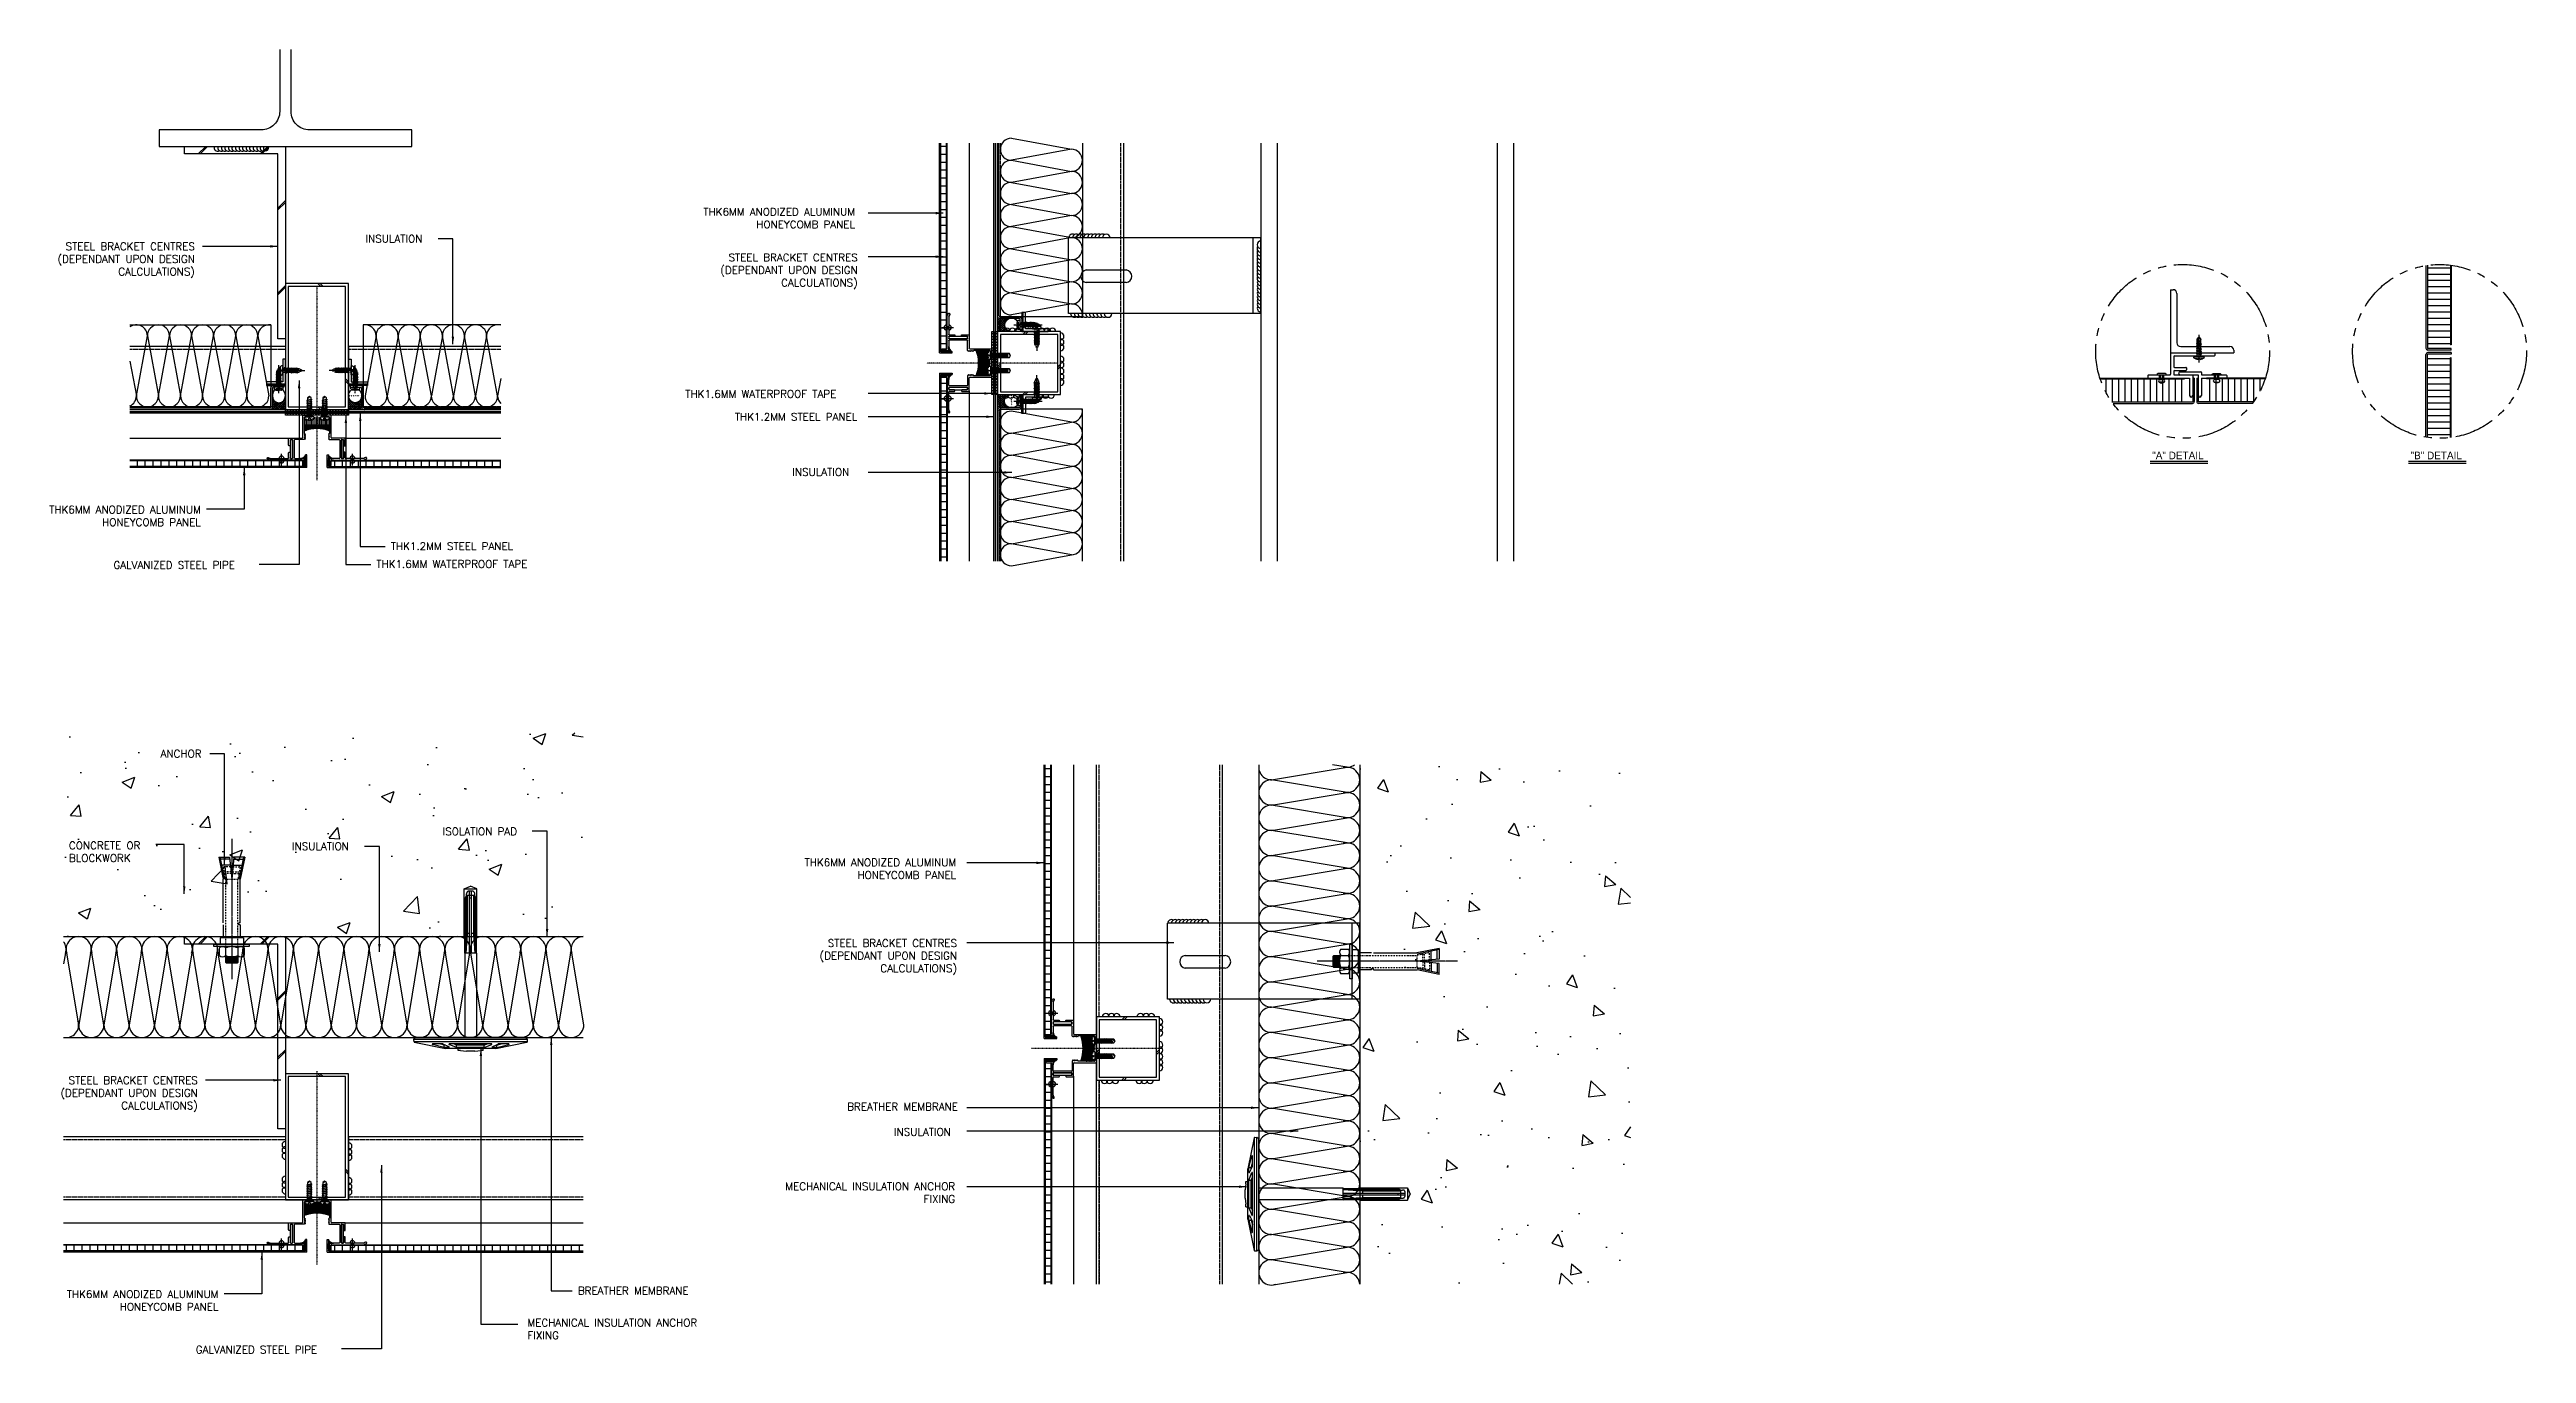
# Model space of a CAD drawing. Header units: millimetres. Extents: x 2352 to 12473, y 635 to 7997.
# Drawn here: x 4647 to 6608, y 672 to 1705 of the extents above; entities that cross this region are included whole.
import ezdxf
from ezdxf.enums import TextEntityAlignment as Align

# ---------------------------------------------------------------- set-up
doc = ezdxf.new("R2010")
doc.units = ezdxf.units.MM
for name, pattern in [('CENTER', [2, 1.25, -0.25, 0.25, -0.25]), ('CENTER2', [1.125, 0.75, -0.125, 0.125, -0.125]), ('DASHDOTX2', [2, 1, -0.5, 0, -0.5]), ('HIDDEN', [9.525, 6.35, -3.175]), ('PHANTOM', [63.5, 31.75, -6.35, 6.35, -6.35, 6.35, -6.35])]:
    doc.linetypes.add(name, pattern=pattern)
for name, color, linetype in [('1P', 9, 'CENTER'), ('5', 5, 'Continuous'), ('8', 8, 'Continuous'), ('A-TEXT', 2, 'Continuous'), ('BITS', 9, 'Continuous'), ('Bolt', 1, 'Continuous'), ('BREATHER', 150, 'Continuous'), ('C', 7, 'Continuous'), ('CEN1', 1, 'CENTER2'), ('Components', 7, 'Continuous'), ('CON', 2, 'Continuous'), ('Dims', 1, 'Continuous'), ('HAT', 5, 'Continuous'), ('INSU', 40, 'Continuous'), ('insulation', 1, 'Continuous'), ('M_STL-1', 2, 'Continuous'), ('PART', 7, 'Continuous'), ('PE', 9, 'Continuous'), ('steel', 4, 'Continuous'), ('STN', 7, 'Continuous'), ('Structure', 6, 'Continuous'), ('TEXT', 4, 'Continuous'), ('WALL', 3, 'Continuous'), ('weld', 1, 'Continuous')]:
    doc.layers.add(name, color=color, linetype=linetype)
doc.styles.get("Standard").update_dxf_attribs({"font": 'arial.ttf'})
doc.styles.add('style1', font='simplex.shx')
doc.styles.add('굴림', font='')
doc.styles.get('굴림').set_extended_font_data('Gulim')
doc.dimstyles.new('Telling', dxfattribs={"dimscale": 2, "dimtxt": 3, "dimasz": 3, "dimexe": 1, "dimexo": 3, "dimgap": 1, "dimtad": 1, "dimdec": 1, "dimrnd": 1, "dimdsep": 46, "dimtxsty": 'Standard', "dimcen": 3, "dimclrd": 1, "dimclre": 1, "dimclrt": 2, "dimadec": 0, "dimazin": 0, "dimtfac": 1, "dimtdec": 1, "dimtofl": 0, "dimtmove": 0, "dimatfit": 0, "dimfxl": 1, "dimtolj": 1, "dimtzin": 0, "dimlwe": -1, "dimarcsym": 0})
pattern_1 = [(270, (-2004327.147, 83630.488), (6.25, -1e-15), [])]
pattern_2 = [(180, (-2002763.4594, 83602.9165), (-8e-16, -6.25), [])]
pattern_3 = [(270, (-2004327.147, 83009.196), (6.25, -1e-15), [])]
pattern_4 = [(180, (-2002680.7474, 83060.119), (-8e-16, -6.25), [])]

msp = doc.modelspace()

# ---------------------------------------------------------------- texts
at = {"layer": 'A-TEXT', "style": '굴림'}
for s, p in [('"A" DETAIL', (6332.36, 1380.09)), ('"B" DETAIL', (6536.94, 1380.09))]:
    msp.add_text(s, height=6.034, dxfattribs=at).set_placement(p, align=Align.CENTER)
at = {"layer": 'TEXT', "char_height": 6, "style": 'style1'}
for s, insert, width, attachment_point in [('\\pxqr;THK6MM ANODIZED ALUMINUM \\PHONEYCOMB PANEL', (5130.91, 1579), 153.9138, 1), ('\\pxqr;STEEL BRACKET CENTRES (DEPENDANT UPON DESIGN CALCULATIONS)', (4603.63, 1551.65), 158.461, 1), ('INSULATION', (4897.23, 1557.69, 0), 63.0132, 1), ('\\pxqr;STEEL BRACKET CENTRES (DEPENDANT UPON DESIGN CALCULATIONS)', (5128.52, 1542.88), 158.461, 1), ('THK1.6MM WATERPROOF TAPE', (5150.46, 1434.82), 147.6327, 1), ('\\pxqr;THK1.2MM STEEL PANEL', (5138.96, 1416.69), 147.6327, 1), ('INSULATION', (5235.22, 1372.96), 63.0132, 1), ('\\pxqr;THK6MM ANODIZED ALUMINUM \\PHONEYCOMB PANEL', (4612.92, 1343.25), 153.9138, 1), ('THK1.2MM STEEL PANEL', (4917.2, 1314.25), 147.6327, 1), ('GALVANIZED STEEL PIPE', (4697.62, 1299.33), 147.6327, 1), ('THK1.6MM WATERPROOF TAPE', (4905.81, 1300.11), 147.6327, 1), ('ANCHOR', (4734.96, 1149.94), 1.818989403545856e-12, 1), ('ISOLATION PAD', (4958.27, 1082.4), 1.818989403545856e-12, 7), ('CONCRETE OR \\PBLOCKWORK', (4662.39, 1077.31), 147.6327, 1), ('INSULATION', (4839, 1076.64), 63.0132, 1), ('\\pxqr;THK6MM ANODIZED ALUMINUM \\PHONEYCOMB PANEL', (5211.05, 1063.84), 153.9138, 1), ('\\pxqr;STEEL BRACKET CENTRES (DEPENDANT UPON DESIGN CALCULATIONS)', (5207.13, 999.97), 158.461, 1), ('\\pxqr;STEEL BRACKET CENTRES (DEPENDANT UPON DESIGN CALCULATIONS)', (4605.97, 891.35), 158.461, 1), ('\\pxqr;BREATHER MEMBRANE', (5218.7, 870.54), 147.6327, 1), ('INSULATION', (5315.7, 850.47), 63.0132, 1), ('\\pxqr;MECHANICAL INSULATION ANCHOR FIXING', (5364.12, 807.36), 153.9138, 3), ('\\pxqr;THK6MM ANODIZED ALUMINUM \\PHONEYCOMB PANEL', (4626.83, 721.96), 153.9138, 1), ('BREATHER MEMBRANE', (5065.36, 724.82), 147.6327, 1), ('\\pxql;MECHANICAL INSULATION ANCHOR FIXING', (5179.33, 699.39), 153.9138, 3), ('GALVANIZED STEEL PIPE', (4762.76, 678.04), 147.6327, 1)]:
    msp.add_mtext(s, dxfattribs=dict(at, insert=insert, width=width, attachment_point=attachment_point))

# ---------------------------------------------------------------- blocks, each defined once
blk = doc.blocks.new('al mold')
at = {"color": 4}
for p, q in [((-30.4, 33.3), (-32, 32.4)), ((-31.4, 31.4), (-30.1, 32.1)), ((-4.6, 33.4), (-30.2, 33.4)), ((-29.9, 32.2), (-15.8, 32.2)), ((-15.3, 31.7), (-15.3, 27.7)), ((-15.3, 21.7), (-15.3, 16.5)), ((-14.1, 27.7), (-14.1, 31.7)), ((-14.1, 17.7), (-14.1, 21.7)), ((-13.6, 32.2), (-12.6, 32.2)), ((-12.1, 31.7), (-12.1, 17.7)), ((-10.9, 17.7), (-10.9, 31.7)), ((-10.4, 32.2), (-3.4, 32.2)), ((-4.1, 37.4), (-4.1, 33.9)), ((-3.4, 37.9), (-3.6, 37.9)), ((-2.9, 32.7), (-2.9, 37.4)), ((-14.8, 16), (-4.6, 16)), ((-12.6, 17.2), (-13.6, 17.2)), ((-2.9, 17.2), (-10.4, 17.2)), ((-4.1, 15.5), (-4.1, -1.5)), ((-1.9, 16.6), (-2.9, 17.2)), ((-2.9, 16), (-1.9, 16.6)), ((-1.9, 15.4), (-2.9, 16)), ((-2.9, 14.8), (-1.9, 15.4)), ((-1.9, 14.2), (-2.9, 14.8)), ((-2.9, 13.6), (-1.9, 14.2)), ((-1.9, 13), (-2.9, 13.6)), ((-2.9, 12.4), (-1.9, 13)), ((-2.9, -0.3), (-2.9, 12.4)), ((-3.6, -2), (3.1, -2)), ((3.1, -0.8), (-2.4, -0.8))]:
    blk.add_line(p, q, dxfattribs=at)
for centre, start, end in [((-31.8, 32), 120, 221.537), ((-31.7, 31.8), 198.463, 300), ((-30.2, 32.9), 90, 120), ((-29.9, 31.7), 90, 120), ((-15.8, 31.7), 0, 90), ((-14.8, 27.7), 180, 281.537), ((-14.8, 21.7), 78.463, 180), ((-14.6, 27.7), 258.463, 360), ((-14.6, 21.7), 0, 101.537), ((-13.6, 31.7), 90, 180), ((-12.6, 31.7), 0, 90), ((-10.4, 31.7), 90, 180), ((-4.6, 33.9), 270, 0), ((-3.6, 37.4), 90, 180), ((-3.4, 37.4), 0, 90), ((-3.4, 32.7), 270, 0), ((-14.8, 16.5), 180, 270), ((-13.6, 17.7), 180, 270), ((-12.6, 17.7), 270, 0), ((-10.4, 17.7), 180, 270), ((-4.6, 15.5), 0, 90), ((-3.6, -1.5), 180, 270), ((-2.4, -0.3), 180, 270), ((3.1, -1.3), 348.463, 90), ((3.1, -1.5), 270, 11.537)]:
    blk.add_arc(centre, 0.5, start, end, dxfattribs=at)
blk = doc.blocks.new('A$C59F37337')
at = {"layer": '1P', "color": 1, "linetype": 'HIDDEN'}
blk.add_lwpolyline([(0.3, 1), (0.5, 1.2), (0.6, 1.5), (0.6, 1.7), (0.6, 2), (0.5, 2.3), (0.4, 2.5), (0.4, 2.7), (0.4, 2.9), (0.4, 2.9), (0.5, 3), (0.7, 3), (0.9, 3), (1.1, 3), (1.3, 3), (1.5, 3), (1.7, 3), (1.8, 3.1), (1.9, 3.2), (2, 3.4), (2, 3.5), (2, 3.6), (1.9, 3.8), (1.8, 3.9), (1.7, 4), (1.5, 4), (1.3, 4), (1.1, 4), (0.9, 4), (0.7, 4), (0.5, 4), (0.4, 4), (0.4, 4.1), (0.4, 4.3), (0.4, 4.5), (0.5, 4.7), (0.6, 5), (0.6, 5.3), (0.6, 5.5), (0.5, 5.8), (0.3, 6)], dxfattribs=at)
at = {"layer": 'Bolt', "color": 1}
for p, q in [((2.9, 7), (1.6, 7)), ((2.9, 7), (2.9, 5.5)), ((2.9, 1.5), (2.9, 5.5)), ((2.9, 5), (17.9, 5)), ((17.9, 2), (2.9, 2)), ((2.9, 0), (2.9, 1.5)), ((3.5, 1.5), (4.1, 5.5)), ((4.8, 1.5), (5.5, 5.5)), ((6.2, 1.5), (6.9, 5.5)), ((7.6, 1.5), (8.3, 5.5)), ((9, 1.5), (9.7, 5.5)), ((10.4, 1.5), (11, 5.5)), ((11.7, 1.5), (12.4, 5.5)), ((13.1, 1.5), (13.8, 5.5)), ((14.5, 1.5), (15.1, 5.5)), ((15.8, 1.5), (16.5, 5.5)), ((17.9, 5), (18.9, 3.5)), ((18.9, 3.5), (17.9, 2)), ((2.9, 0), (1.6, 0))]:
    blk.add_line(p, q, dxfattribs=at)
at = {"layer": 'Bolt', "color": 1, "linetype": 'Continuous'}
blk.add_line((2.9, 1.7), (2.9, 5.3), dxfattribs=at)
at = {"layer": 'Bolt', "color": 1}
for points in [[(4.1, 5.5), (3.8, 5), (3.4, 2), (3.5, 1.5), (3.8, 2), (4.4, 5), (4.1, 5.5)], [(5.5, 5.5), (5.2, 5), (4.8, 2), (4.8, 1.5), (5.1, 2), (5.8, 5), (5.5, 5.5)], [(6.9, 5.5), (6.6, 5), (6.2, 2), (6.2, 1.5), (6.5, 2), (7.1, 5), (6.9, 5.5)], [(8.3, 5.5), (8, 5), (7.6, 2), (7.6, 1.5), (7.9, 2), (8.5, 5), (8.3, 5.5)], [(9.7, 5.5), (9.4, 5), (9, 2), (9, 1.5), (9.3, 2), (9.9, 5), (9.7, 5.5)], [(11, 5.5), (10.7, 5), (10.3, 2), (10.4, 1.5), (10.7, 2), (11.3, 5), (11, 5.5)], [(12.4, 5.5), (12.1, 5), (11.7, 2), (11.7, 1.5), (12, 2), (12.7, 5), (12.4, 5.5)], [(13.8, 5.5), (13.5, 5), (13.1, 2), (13.1, 1.5), (13.4, 2), (14, 5), (13.8, 5.5)], [(15.1, 5.5), (14.9, 5), (14.5, 2), (14.5, 1.5), (14.8, 2), (15.4, 5), (15.1, 5.5)], [(16.5, 5.5), (16.2, 5), (15.8, 2), (15.8, 1.6), (16.1, 2), (16.8, 5), (16.5, 5.5)]]:
    blk.add_lwpolyline(points, dxfattribs=at)
for centre, radius, start, end in [((9.6, 3.5), 9.61, 164.7438, 195.2562), ((1.6, 5.7), 1.31, 90, 164.7438), ((1.6, 1.3), 1.31, 195.2562, 270), ((18.8, 2.5), 1.04, 87.8117, 204.8997)]:
    blk.add_arc(centre, radius, start, end, dxfattribs=at)
blk = doc.blocks.new('Insulation Anchor')
at = {"layer": 'Components'}
for p, q in [((23834.6, 1327.2), (23832.3, 1322.3)), ((23834.6, 1317.3), (23832.3, 1322.3)), ((23834.6, 1317.3), (23834.6, 1327.2)), ((23872.3, 1327.2), (23834.6, 1327.2)), ((23872.3, 1317.3), (23834.6, 1317.3))]:
    blk.add_line(p, q, dxfattribs=at)
for points in [[(23953.9, 1367.3), (23952.3, 1366.3)], [(23952.3, 1366.3), (23952.3, 1278.3)], [(23953.9, 1367.3), (23953.9, 1277.3)], [(23955.6, 1367.2), (23953.9, 1367.3)], [(23955.6, 1367.2), (23955.6, 1277.5)], [(23955.9, 1366.9), (23955.9, 1366.9), (23955.9, 1366.9), (23955.9, 1367), (23955.8, 1367), (23955.8, 1367.1), (23955.7, 1367.1), (23955.6, 1367.2)], [(23960.9, 1342.3), (23955.9, 1366.9)], [(23957.8, 1352.5), (23957.8, 1352.5), (23957.8, 1352.6), (23957.8, 1352.7), (23957.7, 1352.7), (23957.6, 1352.7), (23957.6, 1352.7), (23957.5, 1352.7), (23957.4, 1352.6), (23957.3, 1352.5), (23957.3, 1352.5)], [(23957.3, 1352.5), (23957.3, 1344.1)], [(23958.2, 1343.1), (23957.3, 1346.6)], [(23957.3, 1344.1), (23957.4, 1343.9)], [(23957.8, 1339), (23957.8, 1339), (23957.8, 1339.1), (23957.7, 1339.1), (23957.7, 1339.2), (23957.6, 1339.2), (23957.6, 1339.2), (23957.5, 1339.2), (23957.5, 1339.1), (23957.4, 1339.1), (23957.4, 1339), (23957.3, 1339), (23957.3, 1339), (23957.3, 1338.9)], [(23957.3, 1338.9), (23957.3, 1305.3)], [(23960.1, 1333.1), (23958.2, 1333.1), (23957.3, 1335.3)], [(23959.7, 1339.4), (23957.4, 1343.9)], [(23960.1, 1343.1), (23957.8, 1352.5)], [(23960.1, 1333.1), (23957.8, 1339)], [(23958.2, 1343.1), (23958.2, 1342.4)], [(23960.1, 1343.1), (23958.2, 1343.1)], [(23959.7, 1339.4), (23959.7, 1339.4), (23959.7, 1339.3), (23959.8, 1339.3), (23959.8, 1339.3), (23959.9, 1339.3), (23960, 1339.3), (23960, 1339.3), (23960, 1339.3), (23960, 1339.4), (23960.1, 1339.4), (23960.1, 1339.5), (23960.1, 1339.5)], [(23960.1, 1343.1), (23960.1, 1339.5)], [(23960.9, 1342.3), (23960.9, 1302.3)], [(23958.2, 1327.2), (23957.3, 1327.2)], [(23958.2, 1317.4), (23957.3, 1317.4)], [(23958.2, 1333.1), (23958.2, 1311.2)], [(23960.1, 1333.1), (23960.1, 1311.2)], [(23962.6, 1332.3), (23960.9, 1332.3)], [(23962.6, 1332.3), (23962.6, 1330.3)], [(23963.1, 1325.6), (23962.6, 1330.3)], [(23962.6, 1314.3), (23963.1, 1318.9)], [(23962.6, 1314.3), (23962.6, 1312.3)], [(23963.1, 1325.6), (23963.1, 1318.9)], [(23955.9, 1277.7), (23960.9, 1302.3)], [(23960.1, 1311.2), (23958.2, 1311.2), (23957.3, 1309)], [(23957.3, 1305.3), (23957.3, 1305.2), (23957.4, 1305.2), (23957.4, 1305.1), (23957.5, 1305.1), (23957.5, 1305.1), (23957.6, 1305.1), (23957.6, 1305.1), (23957.7, 1305.1), (23957.7, 1305.1), (23957.8, 1305.1), (23957.8, 1305.2)], [(23960.1, 1301.4), (23958.2, 1301.4), (23957.3, 1297.9)], [(23957.4, 1300.6), (23957.3, 1300.4)], [(23957.3, 1300.4), (23957.3, 1292.2)], [(23959.7, 1305.1), (23957.4, 1300.6)], [(23960.1, 1311.2), (23957.8, 1305.2)], [(23960.1, 1301.4), (23957.8, 1292.1)], [(23958.2, 1302.3), (23958.2, 1301.4)], [(23960.1, 1305), (23960.1, 1305.1), (23960.1, 1305.1), (23960, 1305.2), (23960, 1305.2), (23960, 1305.3), (23959.9, 1305.3), (23959.8, 1305.3), (23959.8, 1305.2), (23959.7, 1305.2), (23959.7, 1305.2), (23959.7, 1305.1)], [(23960.1, 1305), (23960.1, 1301.4)], [(23962.6, 1312.3), (23960.9, 1312.3)], [(23955.6, 1277.5), (23953.9, 1277.3), (23952.3, 1278.3)], [(23955.6, 1277.5), (23955.7, 1277.5), (23955.8, 1277.5), (23955.8, 1277.5), (23955.9, 1277.5), (23955.9, 1277.6), (23955.9, 1277.6), (23955.9, 1277.7)], [(23957.3, 1292.2), (23957.3, 1292.1), (23957.3, 1292), (23957.4, 1292), (23957.4, 1291.9), (23957.5, 1291.9), (23957.5, 1291.9), (23957.6, 1291.9), (23957.6, 1291.9), (23957.7, 1291.9), (23957.7, 1291.9), (23957.8, 1291.9), (23957.8, 1292), (23957.8, 1292), (23957.8, 1292.1)]]:
    blk.add_lwpolyline(points, dxfattribs=at)
at = {"layer": 'Components', "linetype": 'HIDDEN', "ltscale": 25}
for points in [[(23838.4, 1325.6), (23838.3, 1325.5), (23838.2, 1325.5), (23838.1, 1325.5), (23838, 1325.5), (23837.9, 1325.5), (23837.8, 1325.4), (23837.7, 1325.4), (23837.6, 1325.3), (23837.5, 1325.3), (23837.4, 1325.3), (23837.3, 1325.2), (23837.3, 1325.2), (23837.2, 1325.1), (23837.1, 1325.1), (23837.1, 1325), (23837, 1324.9), (23836.9, 1324.9), (23836.8, 1324.8), (23836.8, 1324.7), (23836.7, 1324.6), (23836.7, 1324.6), (23836.6, 1324.5), (23836.6, 1324.4), (23836.6, 1324.3), (23836.5, 1324.2), (23836.5, 1324.1), (23836.4, 1324), (23836.4, 1323.9), (23836.4, 1323.9), (23836.4, 1323.7), (23836.3, 1323.7), (23836.3, 1323.5)], [(23836.3, 1321), (23836.3, 1320.9), (23836.4, 1320.8), (23836.4, 1320.8), (23836.4, 1320.6), (23836.4, 1320.5), (23836.5, 1320.5), (23836.5, 1320.3), (23836.6, 1320.3), (23836.6, 1320.2), (23836.6, 1320), (23836.7, 1320), (23836.7, 1319.9), (23836.8, 1319.8), (23836.8, 1319.8), (23836.9, 1319.7), (23837, 1319.6), (23837.1, 1319.6), (23837.1, 1319.5), (23837.2, 1319.4), (23837.3, 1319.3), (23837.3, 1319.3), (23837.4, 1319.3), (23837.5, 1319.2), (23837.6, 1319.2), (23837.7, 1319.1), (23837.8, 1319.1), (23837.9, 1319.1), (23838, 1319.1), (23838.1, 1319.1), (23838.2, 1319.1), (23838.3, 1319.1), (23838.4, 1319.1)], [(23836.4, 1323.5), (23836.4, 1321)], [(23885.5, 1323), (23836.4, 1323)], [(23885.5, 1321.5), (23836.4, 1321.5)], [(23839.8, 1325.6), (23838.4, 1325.6)], [(23839.8, 1319.1), (23838.4, 1319.1)], [(23841.8, 1326.7), (23839.8, 1325.5)], [(23841.8, 1325.8), (23839.8, 1325.2)], [(23839.8, 1325.5), (23839.8, 1319.1)], [(23870, 1324.9), (23839.8, 1324.9)], [(23870, 1319.8), (23839.8, 1319.8)], [(23841.8, 1318.7), (23839.8, 1319.3)], [(23841.8, 1317.9), (23839.8, 1319.1)], [(23885.5, 1327), (23841.8, 1326.7)], [(23841.8, 1326.7), (23841.8, 1326.7)], [(23885.5, 1325.8), (23841.8, 1325.8)], [(23841.8, 1325.8), (23841.8, 1324.9)], [(23841.8, 1323), (23841.8, 1321.5)], [(23841.8, 1319.8), (23841.8, 1318.7)], [(23885.5, 1318.7), (23841.8, 1318.7)], [(23885.5, 1317.6), (23841.8, 1317.9)], [(23841.8, 1317.9), (23841.8, 1317.9)], [(23885.5, 1325.8), (23870, 1324.9)], [(23870, 1324.9), (23870, 1323)], [(23870, 1321.5), (23870, 1319.8)], [(23885.5, 1318.7), (23870, 1319.8)], [(23885.5, 1327), (23952.3, 1327)], [(23885.5, 1327), (23885.5, 1317.5)], [(23885.5, 1317.6), (23952.3, 1317.6)]]:
    blk.add_lwpolyline(points, dxfattribs=at)
blk = doc.blocks.new('A$C1041300C')
at = {"layer": 'CEN1'}
for p, q in [((2, 17.4), (3.1, 19.7)), ((5, 17.4), (3.9, 19.7)), ((7, 4.9), (0, 4.9)), ((0, 4.9), (0, 3.9)), ((2, 16.2), (2, 17.4)), ((2, 17.1), (3.5, 17.1)), ((2, 15), (2, 15.7)), ((2, 13.7), (2, 14.5)), ((2, 12.5), (2, 13.2)), ((2, 11.3), (2, 12)), ((2, 10), (2, 10.8)), ((2, 8.8), (2, 9.5)), ((2, 7.6), (2, 8.3)), ((2, 6.3), (2, 7.1)), ((2, 4.9), (2, 5.8)), ((5, 16.8), (5, 17.4)), ((5, 15.6), (5, 16.3)), ((5, 14.3), (5, 15.1)), ((5, 13.1), (5, 13.8)), ((5, 11.9), (5, 12.6)), ((5, 10.6), (5, 11.4)), ((5, 9.4), (5, 10.2)), ((5, 8.2), (5, 8.9)), ((5, 7), (5, 7.7)), ((5, 4.9), (5, 6.5)), ((7, 3.9), (7, 4.9))]:
    blk.add_line(p, q, dxfattribs=at)
at = {"layer": 'CEN1', "linetype": 'CENTER'}
blk.add_line((3.5, 0), (3.5, 22.1), dxfattribs=at)
at = {"layer": 'CEN1', "linetype": 'Continuous'}
for p, q in [((1.5, 16), (2, 16.2)), ((5.5, 15.3), (1.5, 15.9)), ((1.5, 15.9), (2, 15.7)), ((1.5, 14.8), (2, 15)), ((1.5, 14.7), (2, 14.5)), ((5.5, 14), (1.5, 14.7)), ((1.5, 13.5), (2, 13.7)), ((5.5, 12.8), (1.5, 13.5)), ((1.5, 13.4), (2, 13.2)), ((1.5, 12.3), (2, 12.5)), ((1.5, 12.2), (2, 12)), ((5.5, 11.6), (1.5, 12.2)), ((1.5, 11.1), (2, 11.3)), ((1.5, 11), (2, 10.8)), ((5.5, 10.3), (1.5, 11)), ((1.5, 9.8), (2, 10)), ((5.5, 9.1), (1.5, 9.8)), ((1.5, 9.7), (2, 9.5)), ((1.5, 8.6), (2, 8.8)), ((1.5, 8.5), (2, 8.3)), ((5.5, 7.9), (1.5, 8.5)), ((1.5, 7.4), (2, 7.6)), ((1.5, 7.3), (2, 7.1)), ((5.5, 6.7), (1.5, 7.3)), ((1.5, 6.1), (2, 6.3)), ((3.6, 5.7), (1.5, 6.1)), ((1.5, 6), (2, 5.8)), ((5.5, 15.4), (1.6, 16)), ((5.5, 14.2), (1.6, 14.8)), ((5.5, 12.9), (1.6, 13.6)), ((5.5, 11.7), (1.6, 12.3)), ((5.5, 10.5), (1.6, 11.1)), ((5.5, 9.2), (1.6, 9.9)), ((5.5, 8), (1.6, 8.6)), ((5.5, 6.8), (1.6, 7.4)), ((3.6, 5.8), (1.6, 6.2)), ((5.5, 16.5), (2, 17.1)), ((5, 16.3), (2, 16.9)), ((5, 15.6), (2, 16.2)), ((5, 15.1), (2, 15.7)), ((5, 14.3), (2, 15)), ((5, 13.8), (2, 14.5)), ((5, 13.1), (2, 13.7)), ((5, 12.6), (2, 13.2)), ((5, 11.9), (2, 12.5)), ((5, 11.4), (2, 12)), ((5, 10.6), (2, 11.3)), ((5, 10.2), (2, 10.8)), ((5, 9.4), (2, 10)), ((5, 8.9), (2, 9.5)), ((5, 8.2), (2, 8.8)), ((5, 7.7), (2, 8.3)), ((5, 7), (2, 7.6)), ((5, 6.5), (2, 7.1)), ((3.6, 5.8), (2, 6.3)), ((3.6, 5.7), (2, 5.8)), ((5.5, 16.6), (2.2, 17.1)), ((5, 16.8), (3.5, 17.1)), ((5.5, 16.6), (5, 16.8)), ((5.5, 16.5), (5, 16.3)), ((5.5, 15.4), (5, 15.6)), ((5.5, 15.3), (5, 15.1)), ((5.5, 14.2), (5, 14.3)), ((5.5, 14), (5, 13.8)), ((5.5, 12.9), (5, 13.1)), ((5.5, 12.8), (5, 12.6)), ((5.5, 11.7), (5, 11.9)), ((5.5, 11.6), (5, 11.4)), ((5.5, 10.5), (5, 10.6)), ((5.5, 10.3), (5, 10.2)), ((5.5, 9.2), (5, 9.4)), ((5.5, 9.1), (5, 8.9)), ((5.5, 8), (5, 8.2)), ((5.5, 7.9), (5, 7.7)), ((5.5, 6.8), (5, 7)), ((5.5, 6.7), (5, 6.5))]:
    blk.add_line(p, q, dxfattribs=at)
at = {"layer": 'CEN1'}
blk.add_lwpolyline([(1, 2.6), (1.2, 2.8), (1.4, 2.9), (1.7, 2.9), (2, 2.9), (2.2, 2.8), (2.5, 2.8), (2.7, 2.7), (2.8, 2.7), (2.9, 2.8), (3, 2.9), (3, 3.1), (3, 3.3), (3, 3.5), (3, 3.7), (3, 3.9), (3, 4), (3.1, 4.2), (3.2, 4.3), (3.4, 4.3), (3.5, 4.3), (3.6, 4.3), (3.8, 4.3), (3.9, 4.2), (4, 4), (4, 3.9), (4, 3.7), (4, 3.5), (4, 3.3), (4, 3.1), (4, 2.9), (4.1, 2.8), (4.2, 2.7), (4.3, 2.7), (4.5, 2.8), (4.8, 2.8), (5, 2.9), (5.3, 2.9), (5.6, 2.9), (5.8, 2.8), (6, 2.6)], dxfattribs=at)
at = {"layer": 'CEN1', "linetype": 'Continuous'}
for centre, radius, start, end in [((3.5, 19.5), 0.46, 35.1627, 144.8373), ((1.6, 16), 0.0925, 150.0754, 220.1339), ((1.6, 14.7), 0.0925, 150.0754, 220.1339), ((1.6, 13.5), 0.0925, 150.0754, 220.1339), ((1.6, 12.3), 0.0925, 150.0754, 220.1339), ((1.6, 11), 0.0925, 150.0754, 220.1339), ((1.6, 9.8), 0.0925, 150.0754, 220.1339), ((1.6, 8.6), 0.0925, 150.0754, 220.1339), ((1.6, 7.3), 0.0925, 150.0754, 220.1339), ((1.6, 6.1), 0.0925, 150.0754, 220.1339), ((3.5, 5.8), 0.0602, 290.6851, 49.2729), ((5.4, 16.6), 0.0925, 330.0754, 40.1339), ((5.4, 15.3), 0.0925, 330.0754, 40.1339), ((5.4, 14.1), 0.0925, 330.0754, 40.1339), ((5.4, 12.9), 0.0925, 330.0754, 40.1339), ((5.4, 11.6), 0.0925, 330.0754, 40.1339), ((5.4, 10.4), 0.0925, 330.0754, 40.1339), ((5.4, 9.2), 0.0925, 330.0754, 40.1339), ((5.4, 7.9), 0.0925, 330.0754, 40.1339), ((5.4, 6.7), 0.0925, 330.0754, 40.1339)]:
    blk.add_arc(centre, radius, start, end, dxfattribs=at)
at = {"layer": 'CEN1'}
for centre, radius, start, end in [((1.3, 3.9), 1.3, 180.0233, 254.4114), ((3.5, 11.6), 9.36, 254.205, 285.795), ((5.7, 3.9), 1.3, 285.5886, 359.9767)]:
    blk.add_arc(centre, radius, start, end, dxfattribs=at)
blk = doc.blocks.new('111')
at = {"color": 8, "linetype": 'HIDDEN'}
blk.add_line((1764.3, -990.9), (1764.3, -1003.7), dxfattribs=at)
at = {"layer": 'WALL', "lineweight": 30, "ltscale": 6, "rotation": 180}
blk.add_blockref('A$C1041300C', (1767.8, -981.5), dxfattribs=at)
blk = doc.blocks.new('al-anchor')
at = {"layer": 'Bolt'}
for p, q in [((439.9, 827.7), (443.4, 810.2)), ((439.9, 827.7), (448.5, 827.7)), ((440.8, 827.7), (444.3, 810.3)), ((448.6, 826.2), (441.2, 826.2)), ((448.5, 827.7), (450.1, 810.2)), ((451.8, 827.7), (450.1, 810.2)), ((451.7, 826.2), (459.1, 826.2)), ((460.4, 827.7), (451.8, 827.7)), ((459.4, 827.7), (455.9, 810.3)), ((460.4, 827.7), (456.9, 810.3)), ((449.1, 821.3), (442.1, 821.3)), ((443.4, 775.8), (443.4, 810.2)), ((451.2, 821.3), (458.2, 821.3)), ((456.9, 775.8), (456.9, 810.3)), ((443.4, 774.2), (443.4, 763.9)), ((455.7, 774.2), (455.7, 775.8)), ((456.9, 775.8), (455.7, 775.8)), ((456.9, 774.2), (455.7, 774.2)), ((456.9, 774.2), (456.9, 763.9)), ((440.4, 749.9), (440.4, 755.9)), ((440.9, 763.9), (440.9, 758.9)), ((459.4, 763.9), (440.9, 763.9)), ((445.4, 744.4), (445.4, 755.9)), ((454.9, 748.9), (445.4, 748.9)), ((454.9, 748.4), (445.4, 748.4)), ((454.9, 747.9), (445.4, 747.9)), ((454.9, 747.4), (445.4, 747.4)), ((454.9, 746.9), (445.4, 746.9)), ((454.9, 746.4), (445.4, 746.4)), ((454.9, 745.9), (445.4, 745.9)), ((454.9, 745.4), (445.4, 745.4)), ((454.9, 755.9), (454.9, 744.4)), ((459.4, 763.9), (459.4, 758.9)), ((459.9, 755.9), (459.9, 749.9)), ((454.9, 744.9), (445.4, 744.9)), ((454.9, 744.4), (445.4, 744.4)), ((445.4, 744.4), (445.9, 743.9)), ((454.4, 743.9), (445.9, 743.9)), ((454.4, 743.9), (454.9, 744.4))]:
    blk.add_line(p, q, dxfattribs=at)
at = {"layer": 'Bolt', "linetype": 'CENTER'}
blk.add_line((450.1, 842.4), (450.1, 731), dxfattribs=at)
at = {"layer": 'Bolt', "linetype": 'DASHDOTX2'}
for p, q in [((443.5, 819.5), (445.3, 810.3)), ((449.2, 820), (444, 820)), ((449.6, 816.1), (444.1, 816.1)), ((449.7, 814.8), (444.4, 814.8)), ((445.4, 755.9), (445.4, 810.2)), ((445.4, 810.2), (454.9, 810.2)), ((450.6, 814.8), (455.9, 814.8)), ((450.7, 816.1), (456.1, 816.1)), ((451.1, 820), (456.3, 820)), ((454.9, 755.9), (454.9, 810.2)), ((456.8, 819.5), (455, 810.3))]:
    blk.add_line(p, q, dxfattribs=at)
at = {"layer": 'Bolt'}
blk.add_lwpolyline([(436, 758.9), (464, 758.9), (464, 756.9), (436, 756.9)], close=True, dxfattribs=at)
at = {"layer": 'Bolt', "linetype": 'DASHDOTX2'}
for centre, start, end in [((444, 819.5), 91.5299, 176.3045), ((456.3, 819.5), 3.6955, 88.4701)]:
    blk.add_arc(centre, 0.513, start, end, dxfattribs=at)
at = {"layer": 'Bolt'}
for centre, radius, start, end in [((442.9, 753.3), 3.58, 45.683, 134.317), ((442.9, 752.4), 3.58, 225.683, 314.317), ((450.1, 745.3), 11.6, 65.7903, 114.2097), ((450.1, 760.4), 11.6, 245.7903, 294.2097), ((457.4, 753.3), 3.58, 45.683, 134.317), ((457.4, 752.4), 3.58, 225.683, 314.317)]:
    blk.add_arc(centre, radius, start, end, dxfattribs=at)
blk = doc.blocks.new('Z$W@#41D42EF1')
at = {"color": 3}
for p, q in [((18, 34.5), (18, 18)), ((18.5, 35), (52.5, 35)), ((20.5, 32), (20.5, 24)), ((20.5, 20.5), (20.5, 18)), ((21, 32.5), (40.3, 32.5)), ((21, 23.5), (30, 23.5)), ((21, 21), (30, 21)), ((30.5, 23), (30.5, 21.5)), ((40.3, 32.5), (40.5, 32.7)), ((40.5, 32.7), (40.7, 32.5)), ((40.7, 32.5), (52.5, 32.5)), ((53, 34.5), (53, 33)), ((0, 17), (0, 15)), ((0, 15), (33, 15)), ((0.5, 17.5), (10.8, 17.5)), ((10.8, 17.5), (11, 17.3)), ((11, 17.3), (11.2, 17.5)), ((11.2, 17.5), (17.5, 17.5)), ((21, 17.5), (35, 17.5)), ((33, 15), (33, 1.2)), ((35.5, 17), (35.5, 1.2))]:
    blk.add_line(p, q, dxfattribs=at)
for centre, radius, start, end in [((18.5, 34.5), 0.5, 90, 180), ((21, 32), 0.5, 90, 180), ((21, 24), 0.5, 180, 270), ((21, 20.5), 0.5, 90, 180), ((30, 23), 0.5, 0, 90), ((30, 21.5), 0.5, 270, 360), ((52.5, 34.5), 0.5, 360, 90), ((52.5, 33), 0.5, 270, 0), ((0.5, 17), 0.5, 90, 180), ((17.5, 18), 0.5, 270, 0), ((21, 18), 0.5, 180, 270), ((34.3, 1.2), 1.25, 180, 0), ((35, 17), 0.5, 0, 90)]:
    blk.add_arc(centre, radius, start, end, dxfattribs=at)
blk = doc.blocks.new('피스')
at = {"color": 6}
for p, q in [((-4, 1.5), (-4, 1)), ((-4, 1.5), (4, 1.5)), ((-3, 0), (3, 0)), ((-0.4, 2.3), (0.4, 2.3)), ((4, 1.5), (4, 1)), ((2, -1.5), (-2, -2)), ((-1.5, -1.5), (-2, -2)), ((-2, -2), (-1.5, -2.5)), ((-1.5, -3.5), (-2, -4)), ((2, -3.5), (-2, -4)), ((-2, -4), (-1.5, -4.5)), ((-1.5, -5.5), (-2, -6)), ((2, -5.5), (-2, -6)), ((-2, -6), (-1.5, -6.5)), ((-1.5, -7.5), (-2, -8)), ((2, -7.5), (-2, -8)), ((-2, -8), (-1.5, -8.5)), ((-1.5, -9.5), (-2, -10)), ((2, -9.5), (-2, -10)), ((-2, -10), (-1.5, -10.5)), ((-1.5, -0.5), (-1.5, -1.5)), ((1.5, -1), (-1.5, -1.5)), ((1.5, -2), (-1.5, -2.5)), ((-1.5, -2.5), (-1.5, -3.5)), ((1.5, -3), (-1.5, -3.5)), ((1.5, -4), (-1.5, -4.5)), ((-1.5, -4.5), (-1.5, -5.5)), ((1.5, -5), (-1.5, -5.5)), ((1.5, -6), (-1.5, -6.5)), ((-1.5, -6.5), (-1.5, -7.5)), ((1.5, -7), (-1.5, -7.5)), ((1.5, -8), (-1.5, -8.5)), ((-1.5, -8.5), (-1.5, -9.5)), ((1.5, -9), (-1.5, -9.5)), ((1.5, -10), (-1.5, -10.5)), ((-1.5, -10.5), (-1.5, -13.5)), ((0, -15), (-1.5, -13.5)), ((-1.3, -13.5), (-1.3, -12)), ((0, -15), (-1.3, -13.5)), ((0, -15), (1.5, -13)), ((1.5, -13), (0.6, -11.5)), ((1.5, -0.5), (1.5, -1)), ((1.5, -1), (2, -1.5)), ((2, -1.5), (1.5, -2)), ((1.5, -2), (1.5, -3)), ((1.5, -3), (2, -3.5)), ((2, -3.5), (1.5, -4)), ((1.5, -4), (1.5, -5)), ((1.5, -5), (2, -5.5)), ((2, -5.5), (1.5, -6)), ((1.5, -6), (1.5, -7)), ((1.5, -7), (2, -7.5)), ((2, -7.5), (1.5, -8)), ((1.5, -8), (1.5, -9)), ((1.5, -9), (2, -9.5)), ((2, -9.5), (1.5, -10)), ((1.5, -10), (1.5, -13))]:
    blk.add_line(p, q, dxfattribs=at)
at = {"color": 1, "linetype": 'CENTER'}
for p, q in [((-0.5, 3), (-0.4, 2.3)), ((0, 5), (0, -16.8)), ((0.5, 3), (0.4, 2.3))]:
    blk.add_line(p, q, dxfattribs=at)
at = {"color": 6}
for centre, radius, start, end in [((0, -3.1), 6.08, 94.7146, 131.1121), ((-3, 1), 1, 180, 270), ((-2, -0.5), 0.5, 0, 90), ((0, -3.1), 6.08, 48.8879, 85.2854), ((2, -0.5), 0.5, 90, 180), ((3, 1), 1, 270, 0), ((-0.3, -12), 1, 30.0863, 180)]:
    blk.add_arc(centre, radius, start, end, dxfattribs=at)
blk = doc.blocks.new('N-SCREW')
at = {"color": 6}
blk.add_blockref('피스', (17.3, -1), dxfattribs=at)
blk = doc.blocks.new('Z$W@#5C7F03C6')
at = {"layer": 'Bolt', "linetype": 'Continuous', "ltscale": 3}
for p, q in [((0, 6.5), (7.5, 6.5)), ((2, 3), (5.5, 3))]:
    blk.add_line(p, q, dxfattribs=at)
at = {"layer": 'Bolt'}
for p, q in [((6.4, 7.6), (1, 7.6)), ((2, 3), (2, 6.5)), ((5.5, 0.7, 0), (2, 0.7, 0)), ((3, 3), (3, 6.5)), ((4.5, 3), (4.5, 6.5)), ((5.5, 3), (5.5, 6.5))]:
    blk.add_line(p, q, dxfattribs=at)
for centre, radius, start, end in [((1, 6.5), 1.05, 90, 180), ((2.6, 1.8), 1.3, 117.3471, 242.6529), ((3.7, 2.2, 0), 2.2, 223.0029, 316.9971), ((4.9, 1.8), 1.3, 297.3471, 62.6529), ((6.4, 6.5), 1.05, 0, 90)]:
    blk.add_arc(centre, radius, start, end, dxfattribs=at)
blk = doc.blocks.new('Z$W@#3D8A57A5')
at = {"color": 4}
for p, q in [((1.2, 20), (17.5, 20)), ((1.2, 17.5), (15.5, 17.5)), ((15.5, 17.5), (15.5, 1.2)), ((18, 19.5), (18, 18)), ((18, 15), (18, 1.2)), ((18, 15), (37.5, 15)), ((18.5, 17.5), (29.8, 17.5)), ((29.8, 17.5), (30, 17.3)), ((30, 17.3), (30.2, 17.5)), ((30.2, 17.5), (37.5, 17.5)), ((38, 17), (38, 15.5))]:
    blk.add_line(p, q, dxfattribs=at)
for centre, radius, start, end in [((1.2, 18.7), 1.25, 90, 270), ((17.5, 19.5), 0.5, 0, 90), ((16.7, 1.2), 1.25, 180, 0), ((18.5, 18), 0.5, 180, 270), ((37.5, 17), 0.5, 0, 90), ((37.5, 15.5), 0.5, 270, 0)]:
    blk.add_arc(centre, radius, start, end, dxfattribs=at)

# ---------------------------------------------------------------- hatches: boundary and pattern name
at = {"linetype": 'Continuous'}
h = msp.add_hatch(dxfattribs=at)
h.set_pattern_fill('ANSI31', color=1, scale=0.3, style=0)
h.set_pattern_definition([(315, (12385.3633, 4633.963), (-0.67351921, -0.67351921), [])])
h.paths.add_polyline_path([(5416.81, 1481.28), (5417.81, 1481.28), (5417.81, 1496.28), (5416.81, 1496.28)])
h = msp.add_hatch(dxfattribs=at)
h.set_pattern_fill('ANSI31', color=1, scale=0.5, angle=-90, style=0)
h.set_pattern_definition([(45, (3192.7753, -11181.4226), (1.12253202, -1.12253202), [])])
h.paths.add_polyline_path([(5393.21, 1481.27), (5394.81, 1481.27), (5394.81, 1431.3), (5393.21, 1431.3)])
h = msp.add_hatch(dxfattribs=at)
h.set_pattern_fill('ANSI31', color=1, scale=0.5, angle=-90, style=0)
h.set_pattern_definition([(45, (3195.5753, -11181.4226), (1.12253202, -1.12253202), [])])
h.paths.add_polyline_path([(5396.01, 1481.27), (5397.61, 1481.27), (5397.61, 1431.3), (5396.01, 1431.3)])
h = msp.add_hatch()
h.set_pattern_fill('ANSI37', color=9, scale=5, angle=-90)
h.set_pattern_definition([(315, (595717.14114, 2938107.8922), (0.44194173824, 0.44194173824), []), (45, (595717.14114, 2938107.8922), (-0.44194173824, 0.44194173824), [])])
h.paths.add_polyline_path([(5385.6, 1446.26), (5385.6, 1456.28), (5382.75, 1456.28, -0.0959223), (5380.81, 1446.26)])
h.paths.add_polyline_path([(5385.6, 1456.28), (5385.6, 1466.3), (5380.81, 1466.3, -0.0959223), (5382.75, 1456.28)])
h = msp.add_hatch()
h.set_pattern_fill('MUDST', color=9, scale=2, angle=-90)
h.set_pattern_definition([(270, (595716.64114, 2938107.8922), (0.5, -1), [0.5, -0.5, 0, -0.5, 0, -0.5])])
edge = h.paths.add_edge_path()
edge.add_arc((5391.45, 1446.76), 0.5, -90, 0)
edge.add_line((5391.95, 1446.76), (5391.87, 1446.76))
edge.add_line((5391.87, 1446.76), (5390.88, 1446.76))
edge.add_arc((5390.76, 1448.08), 1.32, -164.54029, -84.6738, ccw=False)
edge.add_arc((5398.76, 1450.26), 9.61, 164.74378, 195.25623, ccw=False)
edge.add_arc((5390.77, 1452.42), 1.35, 82.13214, 164.18098, ccw=False)
edge.add_line((5390.96, 1453.75), (5391.95, 1453.75))
edge.add_line((5391.95, 1453.75), (5391.95, 1456.28))
edge.add_line((5391.95, 1456.28), (5385.6, 1456.28))
edge.add_line((5385.6, 1456.28), (5385.6, 1446.26))
edge.add_line((5385.6, 1446.26), (5391.45, 1446.26))
edge = h.paths.add_edge_path()
edge.add_line((5391.95, 1456.28), (5391.95, 1458.81))
edge.add_line((5391.95, 1458.81), (5390.96, 1458.81))
edge.add_arc((5390.78, 1460.14), 1.35, -164.1757, -82.09986, ccw=False)
edge.add_arc((5398.76, 1462.31), 9.61, 164.74378, 195.25623, ccw=False)
edge.add_arc((5390.78, 1464.47), 1.35, 82.14446, 164.1687, ccw=False)
edge.add_line((5390.96, 1465.8), (5391.95, 1465.8))
edge.add_arc((5391.45, 1465.8), 0.5, 0, 90)
edge.add_line((5391.45, 1466.3), (5385.6, 1466.3))
edge.add_line((5385.6, 1466.3), (5385.6, 1456.28))
edge.add_line((5385.6, 1456.28), (5391.95, 1456.28))
h = msp.add_hatch(dxfattribs=at)
h.set_pattern_fill('ANSI31', color=1, scale=0.3, angle=90, style=0)
h.set_pattern_definition([(45, (1681.0978, 8407.0308), (0.67351921, -0.67351921), [])])
h.paths.add_polyline_path([(4833.78, 1438.48), (4833.78, 1439.48), (4818.78, 1439.48), (4818.78, 1438.48)])
h = msp.add_hatch(dxfattribs=at)
h.set_pattern_fill('ANSI31', color=1, scale=0.3, angle=90, style=0)
h.set_pattern_definition([(135, (8036.45735, 8407.0308), (-0.67351921, -0.67351921), [])])
h.paths.add_polyline_path([(4883.78, 1438.48), (4883.78, 1439.48), (4898.78, 1439.48), (4898.78, 1438.48)])
h = msp.add_hatch(dxfattribs=at)
h.set_pattern_fill('ANSI31', color=1, scale=0.5, style=0)
h.set_pattern_definition([(135, (17496.4995, -782.757), (1.12253202, 1.12253202), [])])
h.paths.add_polyline_path([(4833.81, 1417.68), (4833.81, 1419.28), (4883.78, 1419.28), (4883.78, 1417.68)])
h = msp.add_hatch(dxfattribs=at)
h.set_pattern_fill('ANSI31', color=1, scale=0.5, style=0)
h.set_pattern_definition([(135, (17496.4995, -785.557), (1.12253202, 1.12253202), [])])
h.paths.add_polyline_path([(4833.81, 1414.88), (4833.81, 1416.48), (4883.78, 1416.48), (4883.78, 1414.88)])
h = msp.add_hatch()
h.set_pattern_fill('MUDST', color=9, scale=2)
h.set_pattern_definition([(0, (-2931792.83137, 591738.30884), (1, 0.5), [0.5, -0.5, 0, -0.5, 0, -0.5])])
edge = h.paths.add_edge_path()
edge.add_arc((4868.3, 1413.12), 0.5, 0, 90)
edge.add_line((4868.3, 1413.62), (4868.3, 1413.54))
edge.add_line((4868.3, 1413.54), (4868.3, 1412.55))
edge.add_arc((4866.98, 1412.43), 1.32, -74.54029, 5.3262, ccw=False)
edge.add_arc((4864.8, 1420.42), 9.61, 254.74378, 285.25623, ccw=False)
edge.add_arc((4862.64, 1412.44), 1.35, 172.13214, 254.18098, ccw=False)
edge.add_line((4861.31, 1412.63), (4861.31, 1413.62))
edge.add_line((4861.31, 1413.62), (4858.78, 1413.62))
edge.add_line((4858.78, 1413.62), (4858.78, 1407.27))
edge.add_line((4858.78, 1407.27), (4868.8, 1407.27))
edge.add_line((4868.8, 1407.27), (4868.8, 1413.12))
edge = h.paths.add_edge_path()
edge.add_line((4858.78, 1413.62), (4856.25, 1413.62))
edge.add_line((4856.25, 1413.62), (4856.25, 1412.63))
edge.add_arc((4854.92, 1412.44), 1.35, -74.1757, 7.90014, ccw=False)
edge.add_arc((4852.75, 1420.42), 9.61, 254.74378, 285.25623, ccw=False)
edge.add_arc((4850.59, 1412.44), 1.35, 172.14446, 254.1687, ccw=False)
edge.add_line((4849.26, 1412.63), (4849.26, 1413.62))
edge.add_arc((4849.26, 1413.12), 0.5, 90, 180)
edge.add_line((4848.76, 1413.12), (4848.76, 1407.27))
edge.add_line((4848.76, 1407.27), (4858.78, 1407.27))
edge.add_line((4858.78, 1407.27), (4858.78, 1413.62))
h = msp.add_hatch(dxfattribs=at)
h.set_pattern_fill('ANSI31', color=1, scale=0.3, style=0)
h.set_pattern_definition([(45, (12385.3633, -1721.3965), (-0.67351921, 0.67351921), [])])
h.paths.add_polyline_path([(5416.81, 1431.28), (5417.81, 1431.28), (5417.81, 1416.28), (5416.81, 1416.28)])
h = msp.add_hatch()
h.set_pattern_fill('ANSI37', color=9, scale=5)
h.set_pattern_definition([(45, (-2931792.83137, 591738.80884), (-0.44194173824, 0.44194173824), []), (135, (-2931792.83137, 591738.80884), (-0.44194173824, -0.44194173824), [])])
h.paths.add_polyline_path([(4868.8, 1407.27), (4858.78, 1407.27), (4858.78, 1404.42, -0.0959223), (4868.8, 1402.48)])
h.paths.add_polyline_path([(4858.78, 1407.27), (4848.76, 1407.27), (4848.76, 1402.48, -0.0959223), (4858.78, 1404.42)])
h = msp.add_hatch()
h.set_pattern_fill('AR-CONC', color=9, scale=14.285714, style=0)
h.set_pattern_definition([(50, (4412.145, 274.26), (102.466, -8.9646), [10.714, -117.857]), (355, (4412.15, 274.26), (-19.822, 107.456), [8.571, -94.286]), (100.451, (4420.68, 273.51), (82.644, 98.491), [9.106, -100.163]), (46.184, (4412.15, 302.83), (152.463, -23.646), [16.071, -176.786]), (96.636, (4424.85, 300.86), (133.523, 139.16), [13.659, -150.245]), (351.184, (4412.15, 302.83), (133.523, 139.16), [12.857, -141.429]), (21, (4426.43, 295.69), (85.2724, -57.517), [10.714, -117.857]), (326, (4426.43, 295.69), (34.759, 103.593), [8.571, -94.286]), (71.451, (4433.54, 290.89), (120.032, 46.076), [9.106, -100.163]), (37.5, (4412.145, 274.26), (1.7371, 47.5563), [0, -93.1429, 0, -95.7143, 0, -94.6429]), (7.5, (4412.145, 274.26), (37.5814, 56.3445), [0, -54.5714, 0, -91, 0, -36.0714]), (327.5, (4380.29, 274.26), (76.2603, -3.2221), [0, -35.7143, 0, -111.4286, 0, -147.8571]), (317.5, (4366, 274.26), (83.3123, 14.3007), [0, -46.4286, 0, -74, 0, -105])])
h.paths.add_polyline_path([(5069.47, 1002.19), (5069.47, 1163.53), (4658.12, 1163.53), (4658.12, 1002.19), (4888.87, 1002.19), (4888.87, 1016.93), (4890.57, 1016.93), (4890.57, 1019.19), (4888.87, 1019.19), (4888.87, 1068.33), (4883.8, 1093.36), (4896.12, 1093.36), (4898.49, 1068.33), (4900.86, 1093.36), (4913.17, 1093.36), (4908.1, 1068.48), (4908.1, 1019.19), (4906.4, 1019.19), (4906.4, 1016.93), (4908.1, 1016.93), (4908.1, 1002.19)])
h = msp.add_hatch()
h.set_pattern_fill('AR-CONC', color=9, scale=14.285714, angle=-90, style=0)
h.set_pattern_definition([(320, (4956.624, 1384.17), (-8.9646, -102.466), [10.714, -117.857]), (265, (4956.62, 1384.17), (107.456, 19.822), [8.571, -94.286]), (10.451, (4955.88, 1375.63), (98.491, -82.644), [9.106, -100.163]), (316.184, (4985.2, 1384.17), (-23.646, -152.463), [16.071, -176.786]), (6.636, (4983.23, 1371.47), (139.16, -133.523), [13.659, -150.245]), (261.184, (4985.2, 1384.17), (139.16, -133.523), [12.857, -141.429]), (291, (4978.05, 1369.885), (-57.517, -85.2724), [10.714, -117.857]), (236, (4978.05, 1369.89), (103.593, -34.759), [8.571, -94.286]), (341.451, (4973.26, 1362.78), (46.076, -120.032), [9.106, -100.163]), (307.5, (4956.624, 1384.17), (47.5563, -1.7371), [0, -93.1429, 0, -95.7143, 0, -94.6429]), (277.5, (4956.624, 1384.17), (56.3445, -37.5814), [0, -54.5714, 0, -91, 0, -36.0714]), (237.5, (4956.624, 1416.03), (-3.2221, -76.2603), [0, -35.7143, 0, -111.4286, 0, -147.8571]), (227.5, (4956.624, 1430.314), (14.3007, -83.3123), [0, -46.4286, 0, -74, 0, -105])])
h.paths.add_polyline_path([(5684.56, 726.84), (5898.84, 726.84), (5898.84, 1138.19), (5684.56, 1138.19), (5684.56, 907.44), (5699.3, 907.44), (5699.3, 905.74), (5701.56, 905.74), (5701.56, 907.44), (5750.7, 907.44), (5775.73, 912.51), (5775.73, 900.2), (5750.7, 897.83), (5775.73, 895.46), (5775.73, 883.14), (5750.84, 888.21), (5701.56, 888.21), (5701.56, 889.91), (5699.3, 889.91), (5699.3, 888.21), (5684.56, 888.21)])
h = msp.add_hatch()
h.set_pattern_fill('ANSI37', color=9, scale=5, angle=-90)
h.set_pattern_definition([(315, (595799.8532, 2937565.09497), (0.44194173824, 0.44194173824), []), (45, (595799.8532, 2937565.09497), (-0.44194173824, 0.44194173824), [])])
h.paths.add_polyline_path([(5468.31, 903.47), (5468.31, 913.49), (5465.46, 913.49, -0.0959223), (5463.52, 903.47)])
h.paths.add_polyline_path([(5468.31, 913.49), (5468.31, 923.51), (5463.52, 923.51, -0.0959223), (5465.46, 913.49)])
h = msp.add_hatch()
h.set_pattern_fill('MUDST', color=9, scale=2, angle=-90)
h.set_pattern_definition([(270, (595799.3532, 2937565.09497), (0.5, -1), [0.5, -0.5, 0, -0.5, 0, -0.5])])
edge = h.paths.add_edge_path()
edge.add_arc((5474.17, 903.97), 0.5, -90, 0)
edge.add_line((5474.67, 903.97), (5474.59, 903.97))
edge.add_line((5474.59, 903.97), (5473.59, 903.97))
edge.add_arc((5473.47, 905.29), 1.32, -164.54029, -84.6738, ccw=False)
edge.add_arc((5481.47, 907.46), 9.61, 164.74378, 195.25623, ccw=False)
edge.add_arc((5473.49, 909.62), 1.35, 82.13214, 164.18098, ccw=False)
edge.add_line((5473.67, 910.96), (5474.67, 910.96))
edge.add_line((5474.67, 910.96), (5474.67, 913.49))
edge.add_line((5474.67, 913.49), (5468.31, 913.49))
edge.add_line((5468.31, 913.49), (5468.31, 903.47))
edge.add_line((5468.31, 903.47), (5474.17, 903.47))
edge = h.paths.add_edge_path()
edge.add_line((5474.67, 913.49), (5474.67, 916.01))
edge.add_line((5474.67, 916.01), (5473.67, 916.01))
edge.add_arc((5473.49, 917.35), 1.35, -164.1757, -82.09986, ccw=False)
edge.add_arc((5481.47, 919.51), 9.61, 164.74378, 195.25623, ccw=False)
edge.add_arc((5473.49, 921.67), 1.35, 82.14446, 164.1687, ccw=False)
edge.add_line((5473.67, 923.01), (5474.67, 923.01))
edge.add_arc((5474.17, 923.01), 0.5, 0, 90)
edge.add_line((5474.17, 923.51), (5468.31, 923.51))
edge.add_line((5468.31, 923.51), (5468.31, 913.49))
edge.add_line((5468.31, 913.49), (5474.67, 913.49))
h = msp.add_hatch()
h.set_pattern_fill('MUDST', color=9, scale=2)
h.set_pattern_definition([(0, (-2931792.83137, 591117.01707), (1, 0.5), [0.5, -0.5, 0, -0.5, 0, -0.5])])
edge = h.paths.add_edge_path()
edge.add_arc((4868.3, 791.83), 0.5, 0, 90)
edge.add_line((4868.3, 792.33), (4868.3, 792.25))
edge.add_line((4868.3, 792.25), (4868.3, 791.26))
edge.add_arc((4866.98, 791.13), 1.32, -74.54029, 5.3262, ccw=False)
edge.add_arc((4864.8, 799.13), 9.61, 254.74378, 285.25623, ccw=False)
edge.add_arc((4862.64, 791.15), 1.35, 172.13214, 254.18098, ccw=False)
edge.add_line((4861.31, 791.34), (4861.31, 792.33))
edge.add_line((4861.31, 792.33), (4858.78, 792.33))
edge.add_line((4858.78, 792.33), (4858.78, 785.98))
edge.add_line((4858.78, 785.98), (4868.8, 785.98))
edge.add_line((4868.8, 785.98), (4868.8, 791.83))
edge = h.paths.add_edge_path()
edge.add_line((4858.78, 792.33), (4856.25, 792.33))
edge.add_line((4856.25, 792.33), (4856.25, 791.34))
edge.add_arc((4854.92, 791.15), 1.35, -74.1757, 7.90014, ccw=False)
edge.add_arc((4852.75, 799.13), 9.61, 254.74378, 285.25623, ccw=False)
edge.add_arc((4850.59, 791.15), 1.35, 172.14446, 254.1687, ccw=False)
edge.add_line((4849.26, 791.34), (4849.26, 792.33))
edge.add_arc((4849.26, 791.83), 0.5, 90, 180)
edge.add_line((4848.76, 791.83), (4848.76, 785.98))
edge.add_line((4848.76, 785.98), (4858.78, 785.98))
edge.add_line((4858.78, 785.98), (4858.78, 792.33))
h = msp.add_hatch()
h.set_pattern_fill('ANSI37', color=9, scale=5)
h.set_pattern_definition([(45, (-2931792.83137, 591117.51707), (-0.44194173824, 0.44194173824), []), (135, (-2931792.83137, 591117.51707), (-0.44194173824, -0.44194173824), [])])
h.paths.add_polyline_path([(4868.8, 785.98), (4858.78, 785.98), (4858.78, 783.12, -0.0959223), (4868.8, 781.18)])
h.paths.add_polyline_path([(4858.78, 785.98), (4848.76, 785.98), (4848.76, 781.18, -0.0959223), (4858.78, 783.12)])
at = {"layer": '8', "linetype": 'Continuous'}
h = msp.add_hatch(dxfattribs=at)
h.set_pattern_fill('_USER', color=256, scale=1.2, angle=135, style=0, double=1, pattern_type=0)
h.set_pattern_definition([(225, (-1592.5237, -1997.8039), (-0.84852814, 0.84852814), []), (135, (-1592.5237, -1997.8039), (0.84852814, 0.84852814), [])])
edge = h.paths.add_edge_path()
edge.add_ellipse((5408.36, 1486.5), major_axis=(-3.64, 3.64), ratio=1, start_angle=307.83288, end_angle=501.92316)
edge.add_line((5408.31, 1481.39), (5401.79, 1481.39))
edge.add_arc((5401.79, 1476.89), 4.5, 90, 106.79145)
edge.add_line((5400.49, 1481.2), (5400.49, 1491.6))
edge.add_line((5400.49, 1491.6), (5409.01, 1491.6))
edge = h.paths.add_edge_path()
edge.add_arc((5264.82, 1485.04), 133.05, 358.43368, 363.55243)
edge.add_arc((5399.51, 1493.6), 1.93, 189.43245, 226.86487)
edge.add_line((5398.19, 1492.19), (5398.86, 1491.7))
edge.add_line((5398.86, 1491.7), (5399.61, 1491.58))
edge.add_line((5399.61, 1491.58), (5400.49, 1491.6))
edge.add_line((5400.49, 1491.6), (5400.49, 1481.4))
edge.add_line((5400.49, 1481.4), (5397.82, 1481.4))
h = msp.add_hatch(dxfattribs=at)
h.set_pattern_fill('_USER', color=256, scale=1.2, angle=225, style=0, double=1, pattern_type=0)
h.set_pattern_definition([(315, (8312.8647, -5570.8562), (-0.84852814, -0.84852814), []), (225, (8312.8647, -5570.8562), (-0.84852814, 0.84852814), [])])
edge = h.paths.add_edge_path()
edge.add_ellipse((4828.56, 1430.03), major_axis=(-3.64, -3.64), ratio=1, start_angle=307.83288, end_angle=501.92316)
edge.add_line((4833.67, 1429.98), (4833.67, 1423.46))
edge.add_arc((4838.17, 1423.46), 4.5, 180, 196.79145)
edge.add_line((4833.86, 1422.16), (4823.46, 1422.16))
edge.add_line((4823.46, 1422.16), (4823.46, 1430.67))
edge = h.paths.add_edge_path()
edge.add_arc((4830.02, 1286.48), 133.05, 448.43368, 453.55243)
edge.add_arc((4821.46, 1421.18), 1.93, 279.43245, 316.86487)
edge.add_line((4822.87, 1419.86), (4823.36, 1420.53))
edge.add_line((4823.36, 1420.53), (4823.48, 1421.28))
edge.add_line((4823.48, 1421.28), (4823.46, 1422.16))
edge.add_line((4823.46, 1422.16), (4833.66, 1422.16))
edge.add_line((4833.66, 1422.16), (4833.66, 1419.48))
h = msp.add_hatch(dxfattribs=at)
h.set_pattern_fill('_USER', color=256, scale=1.2, angle=225, style=0, double=1, pattern_type=0)
h.set_pattern_definition([(225, (1404.6905, -5570.8562), (0.84852814, -0.84852814), []), (315, (1404.6905, -5570.8562), (0.84852814, 0.84852814), [])])
edge = h.paths.add_edge_path()
edge.add_ellipse((4888.99, 1430.03), major_axis=(3.64, -3.64), ratio=1, start_angle=-141.92316, end_angle=52.16712, ccw=False)
edge.add_line((4883.89, 1429.98), (4883.89, 1423.46))
edge.add_arc((4879.39, 1423.46), 4.5, 343.20855, 360, ccw=False)
edge.add_line((4883.69, 1422.16), (4894.1, 1422.16))
edge.add_line((4894.1, 1422.16), (4894.09, 1430.67))
edge = h.paths.add_edge_path()
edge.add_arc((4887.53, 1286.48), 133.05, 86.44757, 91.56632, ccw=False)
edge.add_arc((4896.09, 1421.18), 1.93, 223.13513, 260.56755, ccw=False)
edge.add_line((4894.69, 1419.86), (4894.19, 1420.53))
edge.add_line((4894.19, 1420.53), (4894.07, 1421.28))
edge.add_line((4894.07, 1421.28), (4894.1, 1422.16))
edge.add_line((4894.1, 1422.16), (4883.9, 1422.16))
edge.add_line((4883.9, 1422.16), (4883.9, 1419.48))
h = msp.add_hatch(dxfattribs=at)
h.set_pattern_fill('_USER', color=256, scale=1.2, angle=135, style=0, double=1, pattern_type=0)
h.set_pattern_definition([(135, (-1592.5237, 4910.3703), (-0.84852814, -0.84852814), []), (225, (-1592.5237, 4910.3703), (0.84852814, -0.84852814), [])])
edge = h.paths.add_edge_path()
edge.add_ellipse((5408.36, 1426.07), major_axis=(-3.64, -3.64), ratio=1, start_angle=-141.92316, end_angle=52.16712, ccw=False)
edge.add_line((5408.31, 1431.18), (5401.79, 1431.18))
edge.add_arc((5401.79, 1435.68), 4.5, 253.20855, 270, ccw=False)
edge.add_line((5400.49, 1431.37), (5400.49, 1420.96))
edge.add_line((5400.49, 1420.96), (5409.01, 1420.97))
edge = h.paths.add_edge_path()
edge.add_arc((5264.82, 1427.53), 133.05, -3.55243, 1.56632, ccw=False)
edge.add_arc((5399.51, 1418.97), 1.93, 133.13513, 170.56755, ccw=False)
edge.add_line((5398.19, 1420.38), (5398.86, 1420.87))
edge.add_line((5398.86, 1420.87), (5399.61, 1420.99))
edge.add_line((5399.61, 1420.99), (5400.49, 1420.96))
edge.add_line((5400.49, 1420.96), (5400.49, 1431.16))
edge.add_line((5400.49, 1431.16), (5397.82, 1431.16))
at = {"layer": 'HAT'}
h = msp.add_hatch(dxfattribs=at)
h.set_pattern_fill('LINE', color=1, scale=50, angle=180, style=0)
h.set_pattern_definition(pattern_2)
edge = h.paths.add_edge_path()
edge.add_line((5357.31, 1630.33), (5352.81, 1630.33))
edge.add_line((5352.81, 1630.33), (5352.81, 1466.9))
edge.add_arc((5353.05, 1466.81), 0.263, 21.29756, 158.70244, ccw=False)
edge.add_line((5353.3, 1466.9), (5353.3, 1467))
edge.add_arc((5353.8, 1467), 0.5, 90, 180, ccw=False)
edge.add_line((5353.8, 1467.5), (5357.31, 1467.5))
edge.add_line((5357.31, 1467.5), (5357.31, 1482.35))
edge.add_arc((5357.31, 1484.35), 2, 90, 270, ccw=False)
edge.add_line((5357.31, 1486.35), (5357.31, 1630.33))
h = msp.add_hatch(dxfattribs=at)
h.set_pattern_fill('LINE', color=1, scale=50, angle=180, style=0)
h.set_pattern_definition(pattern_2)
h.paths.add_polyline_path([(5357.31, 1426.2, -1), (5357.31, 1430.2), (5357.31, 1445.06), (5353.8, 1445.06, -0.4142136), (5353.3, 1445.56), (5353.3, 1445.66, -0.6834645), (5352.81, 1445.66), (5352.81, 1299.28), (5357.31, 1299.28)])
h = msp.add_hatch(dxfattribs=at)
h.set_pattern_fill('LINE', color=1, scale=50, angle=270, style=0)
h.set_pattern_definition(pattern_1)
h.paths.add_polyline_path([(4828.71, 1378.98), (4710.69, 1378.98), (4710.69, 1374.48), (4848.16, 1374.48, -0.6834645), (4848.16, 1374.97), (4848.06, 1374.97, -0.4142136), (4847.56, 1375.47), (4847.56, 1378.98), (4832.71, 1378.98, -1)])
h = msp.add_hatch(dxfattribs=at)
h.set_pattern_fill('LINE', color=1, scale=50, angle=270, style=0)
h.set_pattern_definition(pattern_1)
h.paths.add_polyline_path([(5004.33, 1378.98), (4888.86, 1378.98, -1), (4884.86, 1378.98), (4870, 1378.98), (4870, 1375.47, -0.4142136), (4869.5, 1374.97), (4869.4, 1374.97, -0.6834645), (4869.4, 1374.48), (5004.33, 1374.48)])
h = msp.add_hatch(dxfattribs=at)
h.set_pattern_fill('LINE', color=1, scale=50, angle=180, style=0)
h.set_pattern_definition(pattern_4)
edge = h.paths.add_edge_path()
edge.add_line((5440.02, 1138.19), (5435.52, 1138.19))
edge.add_line((5435.52, 1138.19), (5435.52, 924.11))
edge.add_arc((5435.77, 924.01), 0.263, 21.29756, 158.70244, ccw=False)
edge.add_line((5436.01, 924.11), (5436.01, 924.21))
edge.add_arc((5436.51, 924.21), 0.5, 90, 180, ccw=False)
edge.add_line((5436.51, 924.71), (5440.02, 924.71))
edge.add_line((5440.02, 924.71), (5440.02, 939.55))
edge.add_arc((5440.02, 941.55), 2, 90, 270, ccw=False)
edge.add_line((5440.02, 943.55), (5440.02, 1138.19))
h = msp.add_hatch(dxfattribs=at)
h.set_pattern_fill('LINE', color=1, scale=50, angle=180, style=0)
h.set_pattern_definition(pattern_4)
edge = h.paths.add_edge_path()
edge.add_arc((5440.02, 885.4), 2, 90, 270, ccw=False)
edge.add_line((5440.02, 887.4), (5440.02, 902.27))
edge.add_line((5440.02, 902.27), (5436.51, 902.27))
edge.add_arc((5436.51, 902.77), 0.5, 180, 270, ccw=False)
edge.add_line((5436.01, 902.77), (5436.01, 902.87))
edge.add_arc((5435.77, 902.96), 0.263, 201.29756, 338.70244, ccw=False)
edge.add_line((5435.52, 902.87), (5435.52, 726.84))
edge.add_line((5435.52, 726.84), (5440.02, 726.84))
edge.add_line((5440.02, 726.84), (5440.02, 883.4))
h = msp.add_hatch(dxfattribs=at)
h.set_pattern_fill('LINE', color=1, scale=50, angle=270, style=0)
h.set_pattern_definition(pattern_3)
edge = h.paths.add_edge_path()
edge.add_line((4828.71, 757.68), (4658.12, 757.68))
edge.add_line((4658.12, 757.68), (4658.12, 753.18))
edge.add_line((4658.12, 753.18), (4848.16, 753.18))
edge.add_arc((4848.25, 753.43), 0.263, 111.29756, 248.70244, ccw=False)
edge.add_line((4848.16, 753.67), (4848.06, 753.67))
edge.add_arc((4848.06, 754.17), 0.5, 180, 270, ccw=False)
edge.add_line((4847.56, 754.17), (4847.56, 757.68))
edge.add_line((4847.56, 757.68), (4832.71, 757.68))
edge.add_arc((4830.71, 757.68), 2, -180, 0, ccw=False)
h = msp.add_hatch(dxfattribs=at)
h.set_pattern_fill('LINE', color=1, scale=50, angle=270, style=0)
h.set_pattern_definition(pattern_3)
edge = h.paths.add_edge_path()
edge.add_line((5069.47, 757.68), (4888.86, 757.68))
edge.add_arc((4886.86, 757.68), 2, -180, 0, ccw=False)
edge.add_line((4884.86, 757.68), (4870, 757.68))
edge.add_line((4870, 757.68), (4870, 754.17))
edge.add_arc((4869.5, 754.17), 0.5, 270, 360, ccw=False)
edge.add_line((4869.5, 753.67), (4869.4, 753.67))
edge.add_arc((4869.3, 753.43), 0.263, -68.70244, 68.70244, ccw=False)
edge.add_line((4869.4, 753.18), (5069.47, 753.18))
edge.add_line((5069.47, 753.18), (5069.47, 757.68))
at = {"layer": 'PE'}
h = msp.add_hatch(dxfattribs=at)
h.set_pattern_fill('ANSI37', color=251, scale=2, angle=90)
h.set_pattern_definition([(135, (42634.7402, -23795.69877), (-0.1767766953, -0.1767766953), []), (225, (42634.7402, -23795.69877), (0.1767766953, -0.1767766953), [])])
h.paths.add_polyline_path([(5352.81, 1465.28), (5352.81, 1466.9, -0.6834645), (5353.3, 1466.9), (5353.3, 1466.8, 0.4142136), (5353.8, 1466.3), (5358.51, 1466.3, 0.4142136), (5359.01, 1466.8), (5359.01, 1469.31, 0.2665383), (5361.81, 1465.28)])
h = msp.add_hatch(dxfattribs=at)
h.set_pattern_fill('ANSI37', color=251, scale=2, angle=90)
h.set_pattern_definition([(135, (42634.7402, -23795.71877), (-0.1767766953, -0.1767766953), []), (225, (42634.7402, -23795.71877), (0.1767766953, -0.1767766953), [])])
h.paths.add_polyline_path([(5352.81, 1447.28), (5352.81, 1445.66, 0.6834645), (5353.3, 1445.66), (5353.3, 1445.76, -0.4142136), (5353.8, 1446.26), (5358.51, 1446.26, -0.4142136), (5359.01, 1445.76), (5359.01, 1443.26, -0.2665383), (5361.81, 1447.28)])
h = msp.add_hatch(dxfattribs=at)
h.set_pattern_fill('ANSI37', color=251, scale=2, angle=180)
h.set_pattern_definition([(225, (30110.7596, 38656.4079), (0.1767766953, -0.1767766953), []), (315, (30110.7596, 38656.4079), (0.1767766953, 0.1767766953), [])])
h.paths.add_polyline_path([(4849.78, 1374.48), (4848.16, 1374.48, -0.6834645), (4848.16, 1374.97), (4848.26, 1374.97, 0.4142136), (4848.76, 1375.47), (4848.76, 1380.18, 0.4142136), (4848.26, 1380.68), (4845.75, 1380.68, 0.2665383), (4849.78, 1383.48)])
h = msp.add_hatch(dxfattribs=at)
h.set_pattern_fill('ANSI37', color=251, scale=2, angle=180)
h.set_pattern_definition([(225, (30110.7796, 38656.4079), (0.1767766953, -0.1767766953), []), (315, (30110.7796, 38656.4079), (0.1767766953, 0.1767766953), [])])
h.paths.add_polyline_path([(4867.78, 1374.48), (4869.4, 1374.48, 0.6834645), (4869.4, 1374.97), (4869.3, 1374.97, -0.4142136), (4868.8, 1375.47), (4868.8, 1380.18, -0.4142136), (4869.3, 1380.68), (4871.8, 1380.68, -0.2665383), (4867.78, 1383.48)])
h = msp.add_hatch(dxfattribs=at)
h.set_pattern_fill('ANSI37', color=251, scale=2, angle=90)
h.set_pattern_definition([(135, (42717.45226, -24338.496), (-0.1767766953, -0.1767766953), []), (225, (42717.45226, -24338.496), (0.1767766953, -0.1767766953), [])])
h.paths.add_polyline_path([(5435.52, 922.49), (5435.52, 924.11, -0.6834645), (5436.01, 924.11), (5436.01, 924.01, 0.4142136), (5436.51, 923.51), (5441.22, 923.51, 0.4142136), (5441.72, 924.01), (5441.72, 926.51, 0.2665383), (5444.52, 922.49)])
h = msp.add_hatch(dxfattribs=at)
h.set_pattern_fill('ANSI37', color=251, scale=2, angle=90)
h.set_pattern_definition([(135, (42717.45226, -24338.516), (-0.1767766953, -0.1767766953), []), (225, (42717.45226, -24338.516), (0.1767766953, -0.1767766953), [])])
h.paths.add_polyline_path([(5435.52, 904.49), (5435.52, 902.87, 0.6834645), (5436.01, 902.87), (5436.01, 902.97, -0.4142136), (5436.51, 903.47), (5441.22, 903.47, -0.4142136), (5441.72, 902.97), (5441.72, 900.46, -0.2665383), (5444.52, 904.49)])
h = msp.add_hatch(dxfattribs=at)
h.set_pattern_fill('ANSI37', color=251, scale=2, angle=180)
h.set_pattern_definition([(225, (30110.7596, 38035.11613), (0.1767766953, -0.1767766953), []), (315, (30110.7596, 38035.11613), (0.1767766953, 0.1767766953), [])])
h.paths.add_polyline_path([(4849.78, 753.18), (4848.16, 753.18, -0.6834645), (4848.16, 753.67), (4848.26, 753.67, 0.4142136), (4848.76, 754.17), (4848.76, 758.88, 0.4142136), (4848.26, 759.38), (4845.75, 759.38, 0.2665383), (4849.78, 762.18)])
h = msp.add_hatch(dxfattribs=at)
h.set_pattern_fill('ANSI37', color=251, scale=2, angle=180)
h.set_pattern_definition([(225, (30110.7796, 38035.11613), (0.1767766953, -0.1767766953), []), (315, (30110.7796, 38035.11613), (0.1767766953, 0.1767766953), [])])
h.paths.add_polyline_path([(4867.78, 753.18), (4869.4, 753.18, 0.6834645), (4869.4, 753.67), (4869.3, 753.67, -0.4142136), (4868.8, 754.17), (4868.8, 758.88, -0.4142136), (4869.3, 759.38), (4871.8, 759.38, -0.2665383), (4867.78, 762.18)])

# ---------------------------------------------------------------- linework, layer by layer
at = {"color": 4, "linetype": 'ByBlock'}
for p, q in [((5375.21, 1630.33), (5375.21, 1468)), ((5397.61, 1299.28), (5397.61, 1630.33)), ((5497.61, 1299.28), (5497.61, 1630.33)), ((4833.78, 1469.28), (4710.69, 1469.28)), ((5004.33, 1469.28), (4883.78, 1469.28)), ((5375.21, 1434.36), (5375.21, 1299.28)), ((5004.33, 1419.28), (4710.69, 1419.28)), ((4710.69, 1396.88), (4847.06, 1396.88)), ((4880.7, 1396.88), (5004.33, 1396.88)), ((5457.92, 1138.19), (5457.92, 925.21)), ((5475.92, 726.84), (5475.92, 1138.19)), ((5575.92, 726.84), (5575.92, 1138.19)), ((5457.92, 891.57), (5457.92, 726.84)), ((4833.78, 843.58), (4658.12, 843.58)), ((5069.47, 843.58), (4883.78, 843.58)), ((5069.47, 793.58), (4658.12, 793.58)), ((4658.12, 775.58), (4847.06, 775.58)), ((4880.7, 775.58), (5069.47, 775.58))]:
    msp.add_line(p, q, dxfattribs=at)
at = {"color": 1, "linetype": 'HIDDEN', "ltscale": 0.1}
for p, q in [((5399.91, 1481.28), (5399.91, 1630.33)), ((5495.31, 1299.28), (5495.31, 1630.33)), ((5399.91, 1481.28), (5399.91, 1604.37)), ((4833.78, 1466.98), (4710.69, 1466.98)), ((5004.33, 1466.98), (4883.78, 1466.98)), ((4833.78, 1421.58), (4710.69, 1421.58)), ((5004.33, 1421.58), (4883.78, 1421.58)), ((5399.91, 1299.28), (5399.91, 1431.28)), ((5399.91, 1431.28), (5399.91, 1299.28)), ((5399.91, 1431.28), (5399.91, 1308.2)), ((5478.22, 938.49), (5478.22, 1138.19)), ((5573.62, 726.84), (5573.62, 1138.19)), ((5478.22, 938.49), (5478.22, 1061.57)), ((5478.22, 726.84), (5478.22, 888.49)), ((5478.22, 888.49), (5478.22, 726.84)), ((5478.22, 888.49), (5478.22, 726.84)), ((4833.78, 841.28), (4658.12, 841.28)), ((5069.47, 841.28), (4883.78, 841.28)), ((4833.78, 795.88), (4658.12, 795.88)), ((5069.47, 795.88), (4883.78, 795.88))]:
    msp.add_line(p, q, dxfattribs=at)
for p, q in [((6528.8, 1533.5), (6528.8, 1468.02)), ((6530, 1533.68), (6530, 1468.02)), ((6548.3, 1533.79), (6548.3, 1470.72)), ((6548.8, 1533.72), (6548.8, 1470.72)), ((6326.56, 1514.36), (6326.56, 1464.36)), ((6326.56, 1514.36), (6328.56, 1514.36)), ((6331.56, 1511.36), (6331.56, 1472.36)), ((6326.56, 1464.36), (6376.56, 1464.36)), ((6334.56, 1469.36), (6373.56, 1469.36)), ((6376.56, 1466.36), (6376.56, 1464.36)), ((6528.8, 1397.53), (6528.8, 1463.02)), ((6530, 1397.36), (6530, 1463.02)), ((6548.8, 1467.72), (6530.3, 1467.72)), ((6548.8, 1466.52), (6530.3, 1466.52)), ((6548.8, 1464.52), (6530.3, 1464.52)), ((6548.8, 1463.32), (6530.3, 1463.32)), ((6548.8, 1470.72), (6548.3, 1470.72)), ((6548.3, 1397.25), (6548.3, 1460.32)), ((6548.8, 1460.32), (6548.3, 1460.32)), ((6548.8, 1466.52), (6548.8, 1467.72)), ((6548.8, 1464.52), (6548.8, 1463.32)), ((6548.8, 1397.31), (6548.8, 1460.32)), ((6270.65, 1444.36), (6337.6, 1444.36)), ((6270.81, 1443.86), (6337.6, 1443.86)), ((6337.6, 1444.36), (6337.6, 1443.86)), ((6344.1, 1444.36), (6344.1, 1425.86)), ((6345.3, 1444.36), (6344.1, 1444.36)), ((6345.3, 1444.36), (6345.3, 1425.86)), ((6347.3, 1444.36), (6347.3, 1425.86)), ((6347.3, 1444.36), (6348.5, 1444.36)), ((6348.5, 1444.36), (6348.5, 1425.86)), ((6401.64, 1444.36), (6355, 1444.36)), ((6355, 1444.36), (6355, 1443.86)), ((6401.47, 1443.86), (6355, 1443.86)), ((6280.1, 1425.56), (6343.8, 1425.56)), ((6280.98, 1424.36), (6343.8, 1424.36)), ((6392.18, 1425.56), (6348.8, 1425.56)), ((6391.31, 1424.36), (6348.8, 1424.36)), ((6310.39, 1378.52), (6356.04, 1378.52)), ((6310.39, 1376.89), (6356.04, 1376.89)), ((6514.98, 1378.52), (6560.62, 1378.52)), ((6514.98, 1376.89), (6560.62, 1376.89)), ((5604.52, 1138.19), (5604.52, 726.84)), ((4658.12, 922.16), (5069.47, 922.16))]:
    msp.add_line(p, q)
at = {"color": 6}
for p, q in [((6548.3, 1531.52), (6530, 1531.52)), ((6548.3, 1526.52), (6530, 1526.52)), ((6548.3, 1521.52), (6530, 1521.52)), ((6548.3, 1516.52), (6530, 1516.52)), ((6548.3, 1511.52), (6530, 1511.52)), ((6548.3, 1506.52), (6530, 1506.52)), ((6548.3, 1501.52), (6530, 1501.52)), ((6548.3, 1496.52), (6530, 1496.52)), ((6548.3, 1491.52), (6530, 1491.52)), ((6548.3, 1486.52), (6530, 1486.52)), ((6548.3, 1481.52), (6530, 1481.52)), ((6548.3, 1476.52), (6530, 1476.52)), ((6548.3, 1471.52), (6530, 1471.52)), ((6548.3, 1459.52), (6530, 1459.52)), ((6548.3, 1454.52), (6530, 1454.52)), ((6275.3, 1443.86), (6275.3, 1433.33)), ((6280.3, 1443.86), (6280.3, 1425.56)), ((6285.3, 1443.86), (6285.3, 1425.56)), ((6290.3, 1443.86), (6290.3, 1425.56)), ((6295.3, 1443.86), (6295.3, 1425.56)), ((6300.3, 1443.86), (6300.3, 1425.56)), ((6305.3, 1443.86), (6305.3, 1425.56)), ((6310.3, 1443.86), (6310.3, 1425.56)), ((6315.3, 1443.86), (6315.3, 1425.56)), ((6320.3, 1443.86), (6320.3, 1425.56)), ((6325.3, 1443.86), (6325.3, 1425.56)), ((6330.3, 1443.86), (6330.3, 1425.56)), ((6335.3, 1443.86), (6335.3, 1425.56)), ((6357.3, 1443.86), (6357.3, 1425.56)), ((6362.3, 1443.86), (6362.3, 1425.56)), ((6367.3, 1443.86), (6367.3, 1425.56)), ((6372.3, 1443.86), (6372.3, 1425.56)), ((6377.3, 1443.86), (6377.3, 1425.56)), ((6382.3, 1443.86), (6382.3, 1425.56)), ((6387.3, 1443.86), (6387.3, 1425.56)), ((6392.3, 1443.86), (6392.3, 1425.56)), ((6397.3, 1443.86), (6397.3, 1433.95)), ((6548.3, 1449.52), (6530, 1449.52)), ((6548.3, 1444.52), (6530, 1444.52)), ((6548.3, 1439.52), (6530, 1439.52)), ((6548.3, 1434.52), (6530, 1434.52)), ((6548.3, 1429.52), (6530, 1429.52)), ((6548.3, 1424.52), (6530, 1424.52)), ((6548.3, 1419.52), (6530, 1419.52)), ((6548.3, 1414.52), (6530, 1414.52)), ((6548.3, 1409.52), (6530, 1409.52)), ((6548.3, 1404.52), (6530, 1404.52)), ((6548.3, 1399.52), (6530, 1399.52))]:
    msp.add_line(p, q, dxfattribs=at)
at = {"color": 1, "linetype": 'CENTER', "ltscale": 0.1}
for p, q in [((4858.78, 1516.77), (4858.78, 1363.48)), ((5445.1, 1456.28), (5341.81, 1456.28)), ((5527.81, 913.49), (5424.52, 913.49)), ((4858.78, 895.48), (4858.78, 742.18))]:
    msp.add_line(p, q, dxfattribs=at)
at = {"color": 1, "linetype": 'HIDDEN', "ltscale": 0.5}
for p, q in [((4861.79, 1516.98), (4859.49, 1519.28)), ((4863.59, 1516.98), (4861.29, 1519.28)), ((5417.8, 1478.98), (5420.1, 1481.28)), ((5419.6, 1478.98), (5421.9, 1481.28)), ((5397.61, 1453.27), (5399.91, 1455.57)), ((5397.61, 1451.47), (5399.91, 1453.77)), ((5445.31, 1453.27), (5447.61, 1455.57)), ((5445.31, 1451.47), (5447.61, 1453.77)), ((4883.78, 1441.27), (4881.48, 1443.57)), ((4883.78, 1439.47), (4881.48, 1441.77)), ((5417.8, 1431.28), (5420.1, 1433.58)), ((5419.6, 1431.28), (5421.9, 1433.58)), ((4861.79, 1419.28), (4859.49, 1421.58)), ((4863.59, 1419.28), (4861.29, 1421.58)), ((5496.11, 936.19), (5498.41, 938.49)), ((5497.91, 936.19), (5500.21, 938.49)), ((5475.92, 910.48), (5478.22, 912.78)), ((5475.92, 908.68), (5478.22, 910.98)), ((5523.62, 910.48), (5525.92, 912.78)), ((5523.62, 908.68), (5525.92, 910.98)), ((4861.79, 891.28), (4859.49, 893.58)), ((4863.59, 891.28), (4861.29, 893.58)), ((5496.11, 888.49), (5498.41, 890.79)), ((5497.91, 888.49), (5500.21, 890.79)), ((4883.78, 815.58), (4881.48, 817.88)), ((4883.78, 813.77), (4881.48, 816.07)), ((4861.79, 793.58), (4859.49, 795.88)), ((4863.59, 793.58), (4861.29, 795.88))]:
    msp.add_line(p, q, dxfattribs=at)
at = {"color": 9}
for p, q in [((5385.6, 1466.3), (5385.6, 1446.26)), ((4848.76, 1407.27), (4868.8, 1407.27)), ((5468.31, 923.51), (5468.31, 903.47)), ((4848.76, 785.98), (4868.8, 785.98))]:
    msp.add_line(p, q, dxfattribs=at)
at = {"color": 4}
msp.add_line((4811.28, 996.15), (4771.28, 996.15), dxfattribs=at)
at = {"color": 3, "linetype": 'ByBlock'}
for points in [[(4883.78, 1419.28), (4883.78, 1519.28), (4833.78, 1519.28), (4833.78, 1419.28)], [(4881.48, 1421.58), (4881.48, 1516.98), (4836.08, 1516.98), (4836.08, 1421.58)], [(5397.61, 1431.28), (5447.61, 1431.28), (5447.61, 1481.28), (5397.61, 1481.28)], [(5399.91, 1433.58), (5445.31, 1433.58), (5445.31, 1478.98), (5399.91, 1478.98)], [(5475.92, 888.49), (5525.92, 888.49), (5525.92, 938.49), (5475.92, 938.49)], [(5478.22, 890.79), (5523.62, 890.79), (5523.62, 936.19), (5478.22, 936.19)], [(4883.78, 793.58), (4883.78, 893.58), (4833.78, 893.58), (4833.78, 793.58)], [(4881.48, 795.88), (4881.48, 891.28), (4836.08, 891.28), (4836.08, 795.88)]]:
    msp.add_lwpolyline(points, close=True, dxfattribs=at)
at = {"color": 2, "linetype": 'Continuous'}
for points in [[(5416.81, 1481.28), (5417.81, 1481.28), (5417.81, 1496.28), (5416.81, 1496.28)], [(5393.21, 1481.27), (5394.81, 1481.27), (5394.81, 1431.3), (5393.21, 1431.3)], [(5396.01, 1481.27), (5397.61, 1481.27), (5397.61, 1431.3), (5396.01, 1431.3)], [(4833.78, 1438.48), (4833.78, 1439.48), (4818.78, 1439.48), (4818.78, 1438.48)], [(4883.78, 1438.48), (4883.78, 1439.48), (4898.78, 1439.48), (4898.78, 1438.48)], [(4833.81, 1417.68), (4833.81, 1419.28), (4883.78, 1419.28), (4883.78, 1417.68)], [(4833.81, 1414.88), (4833.81, 1416.48), (4883.78, 1416.48), (4883.78, 1414.88)], [(5416.81, 1431.28), (5417.81, 1431.28), (5417.81, 1416.28), (5416.81, 1416.28)]]:
    msp.add_lwpolyline(points, close=True, dxfattribs=at)
for points in [[(5417.81, 1496.28), (5417.81, 1481.28), (5437.81, 1481.28), (5437.81, 1483.28), (5419.81, 1483.28), (5419.81, 1496.28)], [(4818.78, 1439.48), (4833.78, 1439.48), (4833.78, 1459.48), (4831.78, 1459.48), (4831.78, 1441.48), (4818.78, 1441.48)], [(4898.78, 1439.48), (4883.78, 1439.48), (4883.78, 1459.48), (4885.78, 1459.48), (4885.78, 1441.48), (4898.78, 1441.48)], [(5417.81, 1416.28), (5417.81, 1431.28), (5437.81, 1431.28), (5437.81, 1429.28), (5419.81, 1429.28), (5419.81, 1416.28)]]:
    msp.add_lwpolyline(points, close=True)
at = {"color": 1, "linetype": 'PHANTOM'}
for centre in [(6336.14, 1465.52), (6539.55, 1465.52)]:
    msp.add_circle(centre, 68.83, dxfattribs=at)
at = {"color": 1, "linetype": 'ByBlock'}
for centre, radius, start, end in [((5457.13, 1555.44), 2.96, 60, 180), ((5460.09, 1555.44), 2.96, 60, 180), ((5463.05, 1555.44), 2.96, 60, 180), ((5466.02, 1555.44), 2.96, 60, 180), ((5468.98, 1555.44), 2.96, 60, 180), ((5471.94, 1555.44), 2.96, 60, 180), ((5474.91, 1555.44), 2.96, 60, 180), ((5477.87, 1555.44), 2.96, 60, 180), ((5480.83, 1555.44), 2.96, 60, 180), ((5483.79, 1555.44), 2.96, 0, 180), ((5606.21, 1549.98), 2.96, 90, 270), ((5606.21, 1547.02), 2.96, 150, 270), ((5606.21, 1544.06), 2.96, 150, 270), ((5606.21, 1541.09), 2.96, 150, 270), ((5606.21, 1538.13), 2.96, 150, 270), ((5606.21, 1535.17), 2.96, 150, 270), ((5606.21, 1532.21), 2.96, 150, 270), ((5606.21, 1529.24), 2.96, 150, 270), ((5606.21, 1526.28), 2.96, 150, 270), ((5606.21, 1523.32), 2.96, 150, 270), ((5606.27, 1520.47), 2.96, 150, 270), ((5606.27, 1517.51), 2.96, 150, 270), ((5606.27, 1514.55), 2.96, 150, 270), ((5606.27, 1511.58), 2.96, 150, 270), ((5458.54, 1495.44), 2.96, 180, 300), ((5461.5, 1495.44), 2.96, 180, 300), ((5464.47, 1495.44), 2.96, 180, 300), ((5467.43, 1495.44), 2.96, 180, 300), ((5470.39, 1495.44), 2.96, 180, 300), ((5473.36, 1495.44), 2.96, 180, 300), ((5476.32, 1495.44), 2.96, 180, 300), ((5479.28, 1495.44), 2.96, 180, 300), ((5482.24, 1495.44), 2.96, 180, 300), ((5485.21, 1495.44), 2.96, 180, 0), ((5606.27, 1508.62), 2.96, 150, 270), ((5606.27, 1505.66), 2.96, 150, 270), ((5606.27, 1502.7), 2.96, 150, 270), ((5606.27, 1499.73), 2.96, 150, 270), ((5405.05, 1481.28), 2.69, 0, 180), ((5409.62, 1481.28), 2.69, 0, 180), ((5413.71, 1481.28), 2.69, 0, 180), ((5432.51, 1481.28), 2.69, 0, 180), ((5437.08, 1481.28), 2.69, 0, 180), ((5441.17, 1481.28), 2.69, 0, 180), ((5447.61, 1477.39), 2.69, 270, 90), ((5447.61, 1472.82), 2.69, 270, 90), ((5447.61, 1468.73), 2.69, 270, 90), ((5447.61, 1459.04), 2.69, 270, 90), ((5447.61, 1454.95), 2.69, 270, 90), ((5447.61, 1449.92), 2.69, 270, 90), ((5447.61, 1445.35), 2.69, 270, 90), ((5447.61, 1441.27), 2.69, 270, 90), ((5404.05, 1431.28), 2.69, 180, 0), ((5408.13, 1431.28), 2.69, 180, 0), ((5412.71, 1431.28), 2.69, 180, 0), ((5431.51, 1431.28), 2.69, 180, 0), ((5435.6, 1431.28), 2.69, 180, 0), ((5440.17, 1431.28), 2.69, 180, 0), ((5535.44, 1012.64), 2.96, 60, 180), ((5538.4, 1012.64), 2.96, 60, 180), ((5541.37, 1012.64), 2.96, 60, 180), ((5544.33, 1012.64), 2.96, 60, 180), ((5547.29, 1012.64), 2.96, 60, 180), ((5550.25, 1012.64), 2.96, 60, 180), ((5553.22, 1012.64), 2.96, 60, 180), ((5556.18, 1012.64), 2.96, 60, 180), ((5559.14, 1012.64), 2.96, 60, 180), ((5562.11, 1012.64), 2.96, 0, 180), ((5536.85, 952.64), 2.96, 180, 300), ((5539.82, 952.64), 2.96, 180, 300), ((5542.78, 952.64), 2.96, 180, 300), ((5545.74, 952.64), 2.96, 180, 300), ((5548.71, 952.64), 2.96, 180, 300), ((5551.67, 952.64), 2.96, 180, 300), ((5554.63, 952.64), 2.96, 180, 300), ((5557.59, 952.64), 2.96, 180, 300), ((5560.56, 952.64), 2.96, 180, 300), ((5563.52, 952.64), 2.96, 180, 0), ((5483.36, 938.49), 2.69, 0, 180), ((5487.93, 938.49), 2.69, 0, 180), ((5492.02, 938.49), 2.69, 0, 180), ((5510.82, 938.49), 2.69, 0, 180), ((5515.39, 938.49), 2.69, 0, 180), ((5519.48, 938.49), 2.69, 0, 180), ((5525.92, 934.59), 2.69, 270, 90), ((5525.92, 930.02), 2.69, 270, 90), ((5525.92, 925.93), 2.69, 270, 90), ((5525.92, 916.24), 2.69, 270, 90), ((5525.92, 912.16), 2.69, 270, 90), ((5525.92, 907.13), 2.69, 270, 90), ((5525.92, 902.56), 2.69, 270, 90), ((5482.36, 888.49), 2.69, 180, 0), ((5486.45, 888.49), 2.69, 180, 0), ((5491.02, 888.49), 2.69, 180, 0), ((5509.82, 888.49), 2.69, 180, 0), ((5513.91, 888.49), 2.69, 180, 0), ((5518.48, 888.49), 2.69, 180, 0), ((5525.92, 898.47), 2.69, 270, 90), ((4833.78, 837.14), 2.69, 90, 270), ((4833.78, 833.06), 2.69, 90, 270), ((4833.78, 828.49), 2.69, 90, 270), ((4883.78, 836.14), 2.69, 270, 90), ((4883.78, 831.57), 2.69, 270, 90), ((4883.78, 827.49), 2.69, 270, 90), ((4833.78, 809.68), 2.69, 90, 270), ((4833.78, 805.6), 2.69, 90, 270), ((4883.78, 808.68), 2.69, 270, 90), ((4883.78, 804.11), 2.69, 270, 90), ((4833.78, 801.02), 2.69, 90, 270), ((4883.78, 800.02), 2.69, 270, 90)]:
    msp.add_arc(centre, radius, start, end, dxfattribs=at)
for centre, radius, start, end in [((6328.56, 1511.36), 3, 0, 90), ((6334.56, 1472.36), 3, 180, 270), ((6373.56, 1466.36), 3, 0, 90), ((6530.3, 1468.02), 1.5, 180, 270), ((6530.3, 1463.02), 1.5, 90, 180), ((6530.3, 1468.02), 0.3, 180, 270), ((6530.3, 1463.02), 0.3, 90, 180), ((6343.8, 1425.86), 1.5, 270, 0), ((6343.8, 1425.86), 0.3, 270, 0), ((6348.8, 1425.86), 1.5, 180, 270), ((6348.8, 1425.86), 0.3, 180, 270)]:
    msp.add_arc(centre, radius, start, end)
at = {"color": 5}
for centre, start, end in [((5355.9, 1456.28), 338.08329, 21.91671), ((4858.78, 1377.57), 68.08329, 111.91671), ((5438.62, 913.49), 338.08329, 21.91671), ((4858.78, 756.28), 68.08329, 111.91671)]:
    msp.add_arc(centre, 26.84, start, end, dxfattribs=at)
at = {"layer": '5', "linetype": 'ByBlock'}
for p, q in [((5398.81, 1493.54, 0), (5398.81, 1630.33, 0)), ((4821.52, 1420.48, 0), (4710.69, 1420.48, 0)), ((4896.04, 1420.48, 0), (5004.33, 1420.48, 0)), ((5398.81, 1419.02, 0), (5398.81, 1299.28, 0))]:
    msp.add_line(p, q, dxfattribs=at)
at = {"layer": '5', "linetype": 'ByBlock', "elevation": 0}
for points in [[(5398.81, 1493.54, 0.3067576), (5399.81, 1492.81), (5414.81, 1492.8, -0.4142136), (5416.81, 1490.8), (5416.81, 1482.6), (5415.61, 1482.6), (5415.61, 1490.6, 0.4142136), (5414.61, 1491.6), (5399.61, 1491.61, -0.4142136), (5397.61, 1493.61), (5397.61, 1493.81)], [(4821.52, 1420.48, 0.3067576), (4822.26, 1421.48), (4822.26, 1436.48, -0.4142136), (4824.26, 1438.48), (4832.46, 1438.48), (4832.46, 1437.28), (4824.46, 1437.28, 0.4142136), (4823.46, 1436.28), (4823.46, 1421.28, -0.4142136), (4821.46, 1419.28), (4821.26, 1419.28)], [(4896.04, 1420.48, -0.3067576), (4895.3, 1421.48), (4895.29, 1436.48, 0.4142136), (4893.29, 1438.48), (4885.09, 1438.48), (4885.09, 1437.28), (4893.09, 1437.28, -0.4142136), (4894.09, 1436.28), (4894.1, 1421.28, 0.4142136), (4896.1, 1419.28), (4896.3, 1419.28)], [(5398.81, 1419.02, -0.3067576), (5399.81, 1419.76), (5414.81, 1419.77, 0.4142136), (5416.81, 1421.77), (5416.81, 1429.97), (5415.61, 1429.97), (5415.61, 1421.97, -0.4142136), (5414.61, 1420.97), (5399.61, 1420.96, 0.4142136), (5397.61, 1418.96), (5397.61, 1418.76)]]:
    msp.add_lwpolyline(points, format="xyb", dxfattribs=at)
at = {"layer": '8', "linetype": 'Continuous', "extrusion": (0, 0, -1)}
for centre, major_axis in [((5408.87, 1486.44, 0), (-5.74, 0)), ((4828.62, 1430.53, 0), (0, -5.74))]:
    msp.add_ellipse(centre, major_axis=major_axis, ratio=0.8986588, dxfattribs=at)
at = {"layer": '8', "linetype": 'Continuous'}
for centre, major_axis in [((4888.94, 1430.53, 0), (0, -5.74)), ((5408.87, 1426.13, 0), (-5.74, 0))]:
    msp.add_ellipse(centre, major_axis=major_axis, ratio=0.8986588, dxfattribs=at)
at = {"layer": 'BITS', "color": 1, "linetype": 'CENTER'}
for p, q in [((5353.51, 1484.35), (5362.94, 1484.35)), ((5353.51, 1428.2), (5362.94, 1428.2)), ((4830.71, 1375.18), (4830.71, 1384.61)), ((4886.86, 1375.18), (4886.86, 1384.61)), ((5436.22, 941.55), (5445.66, 941.55)), ((5436.22, 885.4), (5445.66, 885.4)), ((4830.71, 753.89), (4830.71, 763.32)), ((4886.86, 753.89), (4886.86, 763.32))]:
    msp.add_line(p, q, dxfattribs=at)
at = {"layer": 'BITS', "color": 1}
for p, q in [((5357.31, 1486.35), (5357.31, 1482.35)), ((5357.31, 1485.35), (5359.01, 1485.35)), ((5357.31, 1483.35), (5359.01, 1483.35)), ((5357.31, 1426.2), (5357.31, 1430.2)), ((5357.31, 1429.2), (5359.01, 1429.2)), ((5357.31, 1427.2), (5359.01, 1427.2)), ((5359.01, 1426.2), (5359.01, 1430.2)), ((4828.71, 1378.98), (4832.71, 1378.98)), ((4829.71, 1378.98), (4829.71, 1380.68)), ((4831.71, 1378.98), (4831.71, 1380.68)), ((4888.86, 1380.68), (4884.86, 1380.68)), ((4888.86, 1378.98), (4884.86, 1378.98)), ((4885.86, 1378.98), (4885.86, 1380.68)), ((4887.86, 1378.98), (4887.86, 1380.68)), ((5440.02, 943.55), (5440.02, 939.55)), ((5440.02, 942.55), (5441.72, 942.55)), ((5440.02, 940.55), (5441.72, 940.55)), ((5440.02, 883.4), (5440.02, 887.4)), ((5440.02, 886.4), (5441.72, 886.4)), ((5440.02, 884.4), (5441.72, 884.4)), ((5441.72, 883.4), (5441.72, 887.4)), ((4828.71, 757.68), (4832.71, 757.68)), ((4829.71, 757.68), (4829.71, 759.38)), ((4831.71, 757.68), (4831.71, 759.38)), ((4888.86, 759.38), (4884.86, 759.38)), ((4888.86, 757.68), (4884.86, 757.68)), ((4885.86, 757.68), (4885.86, 759.38)), ((4887.86, 757.68), (4887.86, 759.38))]:
    msp.add_line(p, q, dxfattribs=at)
at = {"layer": 'BITS'}
for p, q in [((5359.01, 1486.35), (5359.01, 1482.35)), ((4828.71, 1380.68), (4832.71, 1380.68)), ((5441.72, 943.55), (5441.72, 939.55)), ((4828.71, 759.38), (4832.71, 759.38))]:
    msp.add_line(p, q, dxfattribs=at)
at = {"layer": 'BITS', "color": 1}
for centre, start, end in [((5357.31, 1484.35), 90, 270), ((5357.31, 1428.2), 90, 270), ((5359.01, 1428.2), 270, 90), ((4830.71, 1378.98), 180, 0), ((4886.86, 1380.68), 0, 180), ((4886.86, 1378.98), 180, 0), ((5440.02, 941.55), 90, 270), ((5440.02, 885.4), 90, 270), ((5441.72, 885.4), 270, 90), ((4830.71, 757.68), 180, 0), ((4886.86, 759.38), 0, 180), ((4886.86, 757.68), 180, 0)]:
    msp.add_arc(centre, 2, start, end, dxfattribs=at)
at = {"layer": 'BITS'}
for centre, start, end in [((5359.01, 1484.35), 270, 90), ((4830.71, 1380.68), 0, 180), ((5441.72, 941.55), 270, 90), ((4830.71, 759.38), 0, 180)]:
    msp.add_arc(centre, 2, start, end, dxfattribs=at)
at = {"layer": 'BREATHER', "linetype": 'HIDDEN', "ltscale": 25, "const_width": 0.875}
for points in [[(5604.52, 1138.19), (5604.52, 726.84)], [(4658.12, 922.16), (5069.47, 922.16)]]:
    msp.add_lwpolyline(points, dxfattribs=at)
at = {"layer": 'C', "color": 6}
for p, q in [((4883.78, 1469.36), (4883.78, 1419.28)), ((4883.78, 843.67), (4883.78, 793.58))]:
    msp.add_line(p, q, dxfattribs=at)
at = {"layer": 'CON'}
for p, q in [((5684.52, 1138.19), (5684.52, 726.84)), ((4658.12, 1002.16), (5069.47, 1002.16))]:
    msp.add_line(p, q, dxfattribs=at)
at = {"layer": 'INSU', "color": 40}
for points in [[(4850.75, 1419.28, -0.0000043), (4850.75, 1419.28, -0.0000043)], [(4870.75, 1419.28, -0.000003), (4870.75, 1419.28, -0.000003)], [(4850.75, 793.58, -0.0000043), (4850.75, 793.58, -0.0000043)], [(4870.75, 793.58, -0.000003), (4870.75, 793.58, -0.000003)]]:
    msp.add_lwpolyline(points, format="xyb", dxfattribs=at)
at = {"layer": 'insulation'}
for p, q in [((5408.66, 1634.3, 0), (5456.16, 1625.56, 0)), ((5456.16, 1625.56, 0), (5408.66, 1616.81, 0)), ((5408.66, 1616.81, 0), (5456.16, 1608.06, 0)), ((5456.16, 1608.06, 0), (5408.66, 1599.32, 0)), ((5408.66, 1599.32, 0), (5456.16, 1590.57, 0)), ((5456.16, 1590.57, 0), (5408.66, 1581.83, 0)), ((5408.66, 1581.83, 0), (5456.16, 1573.08, 0)), ((5456.16, 1573.08, 0), (5408.66, 1564.33, 0)), ((5408.66, 1564.33, 0), (5456.16, 1555.59, 0)), ((5456.16, 1555.59, 0), (5408.66, 1546.84, 0)), ((5408.66, 1546.84, 0), (5456.16, 1538.09, 0)), ((5456.16, 1538.09, 0), (5408.66, 1529.35, 0)), ((5456.16, 1538.09, 0), (5408.66, 1529.35, 0)), ((5408.66, 1529.35, 0), (5456.16, 1520.6, 0)), ((5456.16, 1520.6, 0), (5408.66, 1511.86, 0)), ((5408.66, 1511.86, 0), (5456.16, 1503.11, 0)), ((5456.16, 1503.11, 0), (5408.66, 1494.36, 0)), ((5456.16, 1503.11, 0), (5408.66, 1494.36, 0)), ((4715.74, 1430.32, 0), (4724.49, 1477.83, 0)), ((4724.49, 1477.83, 0), (4733.24, 1430.32, 0)), ((4733.24, 1430.32, 0), (4741.98, 1477.83, 0)), ((4741.98, 1477.83, 0), (4750.73, 1430.32, 0)), ((4750.73, 1430.32, 0), (4759.47, 1477.83, 0)), ((4759.47, 1477.83, 0), (4768.22, 1430.32, 0)), ((4768.22, 1430.32, 0), (4776.97, 1477.83, 0)), ((4776.97, 1477.83, 0), (4785.71, 1430.32, 0)), ((4776.97, 1477.83, 0), (4785.71, 1430.32, 0)), ((4785.71, 1430.32, 0), (4794.46, 1477.83, 0)), ((4794.46, 1477.83, 0), (4803.2, 1430.32, 0)), ((4803.2, 1430.32, 0), (4811.95, 1477.83, 0)), ((4811.95, 1477.83, 0), (4820.7, 1430.32, 0)), ((4811.95, 1477.83, 0), (4820.7, 1430.32, 0)), ((4905.6, 1477.83, 0), (4896.86, 1430.32, 0)), ((4905.6, 1477.83, 0), (4896.86, 1430.32, 0)), ((4914.35, 1430.32, 0), (4905.6, 1477.83, 0)), ((4923.1, 1477.83, 0), (4914.35, 1430.32, 0)), ((4931.84, 1430.32, 0), (4923.1, 1477.83, 0)), ((4940.59, 1477.83, 0), (4931.84, 1430.32, 0)), ((4940.59, 1477.83, 0), (4931.84, 1430.32, 0)), ((4949.34, 1430.32, 0), (4940.59, 1477.83, 0)), ((4958.08, 1477.83, 0), (4949.34, 1430.32, 0)), ((4966.83, 1430.32, 0), (4958.08, 1477.83, 0)), ((4975.57, 1477.83, 0), (4966.83, 1430.32, 0)), ((4984.32, 1430.32, 0), (4975.57, 1477.83, 0)), ((4993.07, 1477.83, 0), (4984.32, 1430.32, 0)), ((5001.81, 1430.32, 0), (4993.07, 1477.83, 0)), ((4710.69, 1457.77, 0), (4715.74, 1430.32, 0)), ((5004.33, 1444.01, 0), (5001.81, 1430.32, 0)), ((5456.16, 1409.46, 0), (5408.66, 1418.2, 0)), ((5456.16, 1409.46, 0), (5408.66, 1418.2, 0)), ((5408.66, 1400.71, 0), (5456.16, 1409.46, 0)), ((5456.16, 1391.96, 0), (5408.66, 1400.71, 0)), ((5408.66, 1383.22, 0), (5456.16, 1391.96, 0)), ((5456.16, 1374.47, 0), (5408.66, 1383.22, 0)), ((5456.16, 1374.47, 0), (5408.66, 1383.22, 0)), ((5408.66, 1365.73, 0), (5456.16, 1374.47, 0)), ((5456.16, 1356.98, 0), (5408.66, 1365.73, 0)), ((5408.66, 1348.23, 0), (5456.16, 1356.98, 0)), ((5456.16, 1339.49, 0), (5408.66, 1348.23, 0)), ((5408.66, 1330.74, 0), (5456.16, 1339.49, 0)), ((5456.16, 1322, 0), (5408.66, 1330.74, 0)), ((5408.66, 1313.25, 0), (5456.16, 1322, 0)), ((5456.16, 1304.5, 0), (5408.66, 1313.25, 0)), ((5408.66, 1295.76, 0), (5456.16, 1304.5, 0)), ((5674.52, 1136.24), (5662.8, 1138.19)), ((5614.52, 1126.24), (5674.52, 1136.24)), ((5674.52, 1116.24), (5614.52, 1126.24)), ((5614.52, 1106.24), (5674.52, 1116.24)), ((5674.52, 1096.24), (5614.52, 1106.24)), ((5614.52, 1086.24), (5674.52, 1096.24)), ((5674.52, 1076.24), (5614.52, 1086.24)), ((5674.52, 1076.24), (5614.52, 1086.24)), ((5614.52, 1066.24), (5674.52, 1076.24)), ((5674.52, 1056.24), (5614.52, 1066.24)), ((5614.52, 1046.24), (5674.52, 1056.24)), ((5674.52, 1036.24), (5614.52, 1046.24)), ((5614.52, 1026.24), (5674.52, 1036.24)), ((5674.52, 1016.24), (5614.52, 1026.24)), ((5614.52, 1006.24), (5674.52, 1016.24)), ((5674.52, 996.24), (5614.52, 1006.24)), ((4660.08, 992.16), (4658.12, 980.44)), ((4670.08, 932.16), (4660.08, 992.16)), ((4680.08, 992.16), (4670.08, 932.16)), ((4690.08, 932.16), (4680.08, 992.16)), ((4700.08, 992.16), (4690.08, 932.16)), ((4710.08, 932.16), (4700.08, 992.16)), ((4720.08, 992.16), (4710.08, 932.16)), ((4720.08, 992.16), (4710.08, 932.16)), ((4730.08, 932.16), (4720.08, 992.16)), ((4740.08, 992.16), (4730.08, 932.16)), ((4750.08, 932.16), (4740.08, 992.16)), ((4760.08, 992.16), (4750.08, 932.16)), ((4770.08, 932.16), (4760.08, 992.16)), ((4780.08, 992.16), (4770.08, 932.16)), ((4790.08, 932.16), (4780.08, 992.16)), ((4800.08, 992.16), (4790.08, 932.16)), ((4810.08, 932.16), (4800.08, 992.16)), ((4820.08, 992.16), (4810.08, 932.16)), ((4830.08, 932.16), (4820.08, 992.16)), ((4840.08, 992.16), (4830.08, 932.16)), ((4850.08, 932.16), (4840.08, 992.16)), ((4860.08, 992.16), (4850.08, 932.16)), ((4870.08, 932.16), (4860.08, 992.16)), ((4880.08, 992.16), (4870.08, 932.16)), ((4890.08, 932.16), (4880.08, 992.16)), ((4900.08, 992.16), (4890.08, 932.16)), ((4910.08, 932.16), (4900.08, 992.16)), ((4920.08, 992.16), (4910.08, 932.16)), ((4930.08, 932.16), (4920.08, 992.16)), ((4940.08, 992.16), (4930.08, 932.16)), ((4950.08, 932.16), (4940.08, 992.16)), ((4960.08, 992.16), (4950.08, 932.16)), ((4970.08, 932.16), (4960.08, 992.16)), ((4980.08, 992.16), (4970.08, 932.16)), ((4990.08, 932.16), (4980.08, 992.16)), ((5000.08, 992.16), (4990.08, 932.16)), ((5010.08, 932.16), (5000.08, 992.16)), ((5020.08, 992.16), (5010.08, 932.16)), ((5030.08, 932.16), (5020.08, 992.16)), ((5040.08, 992.16), (5030.08, 932.16)), ((5050.08, 932.16), (5040.08, 992.16)), ((5060.08, 992.16), (5050.08, 932.16)), ((5070.08, 932.16), (5060.08, 992.16)), ((5614.52, 986.24), (5674.52, 996.24)), ((5674.52, 976.24), (5614.52, 986.24)), ((5614.52, 966.24), (5674.52, 976.24)), ((5674.52, 956.24), (5614.52, 966.24)), ((5614.52, 946.24), (5674.52, 956.24)), ((5674.52, 936.24), (5614.52, 946.24)), ((5614.52, 926.24), (5674.52, 936.24)), ((5674.52, 916.24), (5614.52, 926.24)), ((5614.52, 906.24), (5674.52, 916.24)), ((5674.52, 896.24), (5614.52, 906.24)), ((5614.52, 886.24), (5674.52, 896.24)), ((5674.52, 876.24), (5614.52, 886.24)), ((5614.52, 866.24), (5674.52, 876.24)), ((5674.52, 856.24), (5614.52, 866.24)), ((5614.52, 846.24), (5674.52, 856.24)), ((5674.52, 836.24), (5614.52, 846.24)), ((5614.52, 826.24), (5674.52, 836.24)), ((5674.52, 816.24), (5614.52, 826.24)), ((5614.52, 806.24), (5674.52, 816.24)), ((5674.52, 796.24), (5614.52, 806.24)), ((5614.52, 786.24), (5674.52, 796.24)), ((5674.52, 776.24), (5614.52, 786.24)), ((5614.52, 766.24), (5674.52, 776.24)), ((5674.52, 756.24), (5614.52, 766.24)), ((5614.52, 746.24), (5674.52, 756.24)), ((5674.52, 736.24), (5614.52, 746.24)), ((5614.52, 726.24), (5674.52, 736.24))]:
    msp.add_line(p, q, dxfattribs=at)
at = {"layer": 'insulation', "elevation": 0}
for points in [[(5464.91, 1630.33), (5464.91, 1492.81), (5399.91, 1492.81), (5399.92, 1604.37)], [(4710.69, 1486.58), (4822.26, 1486.58), (4822.26, 1421.58), (4710.69, 1421.59)], [(5004.33, 1486.58), (4895.3, 1486.58), (4895.3, 1421.58), (5004.33, 1421.59)], [(5464.91, 1299.28), (5464.91, 1419.76), (5399.91, 1419.76), (5399.92, 1308.2)]]:
    msp.add_lwpolyline(points, dxfattribs=at)
at = {"layer": 'insulation'}
for centre, radius, start, end in [((5408.66, 1625.56, 0), 8.75, 90, 270), ((5408.66, 1608.06, 0), 8.75, 90, 270), ((5456.16, 1616.81, 0), 8.75, 270, 90), ((5408.66, 1590.57, 0), 8.75, 90, 270), ((5456.16, 1599.32, 0), 8.75, 270, 90), ((5456.16, 1581.83, 0), 8.75, 270, 90), ((5408.66, 1573.08, 0), 8.75, 90, 270), ((5456.16, 1564.33, 0), 8.75, 270, 90), ((5408.66, 1555.59, 0), 8.75, 90, 270), ((5456.16, 1546.84, 0), 8.75, 270, 90), ((5408.66, 1538.09, 0), 8.75, 90, 270), ((5408.66, 1538.09, 0), 8.75, 90, 270), ((5456.16, 1529.35, 0), 8.75, 270, 90), ((5408.66, 1520.6, 0), 8.75, 90, 270), ((5408.66, 1503.11, 0), 8.75, 90, 270), ((5456.16, 1511.86, 0), 8.75, 270, 90), ((5456.16, 1494.36, 0), 8.75, 349.73495, 90), ((4715.74, 1477.83, 0), 8.75, 0, 125.28631), ((4733.24, 1477.83, 0), 8.75, 0, 180), ((4750.73, 1477.83, 0), 8.75, 0, 180), ((4768.22, 1477.83, 0), 8.75, 0, 180), ((4785.71, 1477.83, 0), 8.75, 0, 180), ((4803.2, 1477.83, 0), 8.75, 0, 180), ((4820.7, 1477.83, 0), 8.75, 79.73495, 180), ((4896.86, 1477.83, 0), 8.75, 0, 100.26505), ((4914.35, 1477.83, 0), 8.75, 0, 180), ((4931.84, 1477.83, 0), 8.75, 0, 180), ((4949.34, 1477.83, 0), 8.75, 0, 180), ((4966.83, 1477.83, 0), 8.75, 0, 180), ((4984.32, 1477.83, 0), 8.75, 0, 180), ((5001.81, 1477.83, 0), 8.75, 73.25375, 180), ((4707, 1430.32, 0), 8.75, 294.98225, 0), ((4724.49, 1430.32, 0), 8.75, 180, 0), ((4741.98, 1430.32, 0), 8.75, 180, 0), ((4759.47, 1430.32, 0), 8.75, 180, 0), ((4776.97, 1430.32, 0), 8.75, 180, 0), ((4776.97, 1430.32, 0), 8.75, 180, 0), ((4794.46, 1430.32, 0), 8.75, 180, 0), ((4811.95, 1430.32, 0), 8.75, 180, 0), ((4905.6, 1430.32, 0), 8.75, 180, 0), ((4923.1, 1430.32, 0), 8.75, 180, 0), ((4940.59, 1430.32, 0), 8.75, 180, 0), ((4940.59, 1430.32, 0), 8.75, 180, 0), ((4958.08, 1430.32, 0), 8.75, 180, 0), ((4975.57, 1430.32, 0), 8.75, 180, 0), ((4993.07, 1430.32, 0), 8.75, 180, 0), ((5010.56, 1430.32, 0), 8.75, 180, 224.61303), ((5408.66, 1409.46, 0), 8.75, 90, 270), ((5456.16, 1418.2, 0), 8.75, 270, 10.26505), ((5408.66, 1391.96, 0), 8.75, 90, 270), ((5456.16, 1400.71, 0), 8.75, 270, 90), ((5408.66, 1374.47, 0), 8.75, 90, 270), ((5408.66, 1374.47, 0), 8.75, 90, 270), ((5456.16, 1383.22, 0), 8.75, 270, 90), ((5456.16, 1365.73, 0), 8.75, 270, 90), ((5408.66, 1356.98, 0), 8.75, 90, 270), ((5456.16, 1348.23, 0), 8.75, 270, 90), ((5408.66, 1339.49, 0), 8.75, 90, 270), ((5456.16, 1330.74, 0), 8.75, 270, 90), ((5408.66, 1322, 0), 8.75, 90, 270), ((5456.16, 1313.25, 0), 8.75, 270, 90), ((5408.66, 1304.5, 0), 8.75, 90, 270), ((5614.52, 1136.24), 10, 168.73859, 288.92464), ((5674.52, 1146.24), 10, 251.07536, 306.41731), ((5614.52, 1116.24), 10, 71.07536, 288.92464), ((5674.52, 1126.24), 10, 251.07536, 108.92464), ((5614.52, 1096.24), 10, 71.07536, 288.92464), ((5674.52, 1106.24), 10, 251.07536, 108.92464), ((5614.52, 1076.24), 10, 71.07536, 288.92464), ((5674.52, 1086.24), 10, 251.07536, 108.92464), ((5674.52, 1086.24), 10, 251.07536, 108.92464), ((5674.52, 1086.24), 10, 251.07536, 108.92464), ((5614.52, 1056.24), 10, 71.07536, 288.92464), ((5674.52, 1066.24), 10, 251.07536, 108.92464), ((5614.52, 1036.24), 10, 71.07536, 288.92464), ((5674.52, 1046.24), 10, 251.07536, 108.92464), ((5614.52, 1016.24), 10, 71.07536, 288.92464), ((5674.52, 1026.24), 10, 251.07536, 108.92464), ((4670.08, 992.16), 10, 341.07536, 198.92464), ((4690.08, 992.16), 10, 341.07536, 198.92464), ((4710.08, 992.16), 10, 341.07536, 198.92464), ((4710.08, 992.16), 10, 341.07536, 198.92464), ((4710.08, 992.16), 10, 341.07536, 198.92464), ((4730.08, 992.16), 10, 341.07536, 198.92464), ((4750.08, 992.16), 10, 341.07536, 198.92464), ((4770.08, 992.16), 10, 341.07536, 198.92464), ((4810.08, 992.16), 10, 341.07536, 198.92464), ((4830.08, 992.16), 10, 341.07536, 198.92464), ((4850.08, 992.16), 10, 341.07536, 198.92464), ((4870.08, 992.16), 10, 341.07536, 198.92464), ((4890.08, 992.16), 10, 341.07536, 198.92464), ((4910.08, 992.16), 10, 341.07536, 198.92464), ((4910.08, 992.16), 10, 341.07536, 198.92464), ((4930.08, 992.16), 10, 341.07536, 198.92464), ((4950.08, 992.16), 10, 341.07536, 198.92464), ((4970.08, 992.16), 10, 341.07536, 198.92464), ((4990.08, 992.16), 10, 341.07536, 198.92464), ((5010.08, 992.16), 10, 341.07536, 198.92464), ((5030.08, 992.16), 10, 341.07536, 198.92464), ((5050.08, 992.16), 10, 341.07536, 198.92464), ((5070.08, 992.16), 10, 93.46709, 198.92464), ((5614.52, 996.24), 10, 71.07536, 288.92464), ((5674.52, 1006.24), 10, 251.07536, 108.92464), ((4650.08, 992.16), 10, 341.07536, 36.41731), ((5614.52, 976.24), 10, 71.07536, 288.92464), ((5674.52, 986.24), 10, 251.07536, 108.92464), ((5614.52, 956.24), 10, 71.07536, 288.92464), ((5674.52, 966.24), 10, 251.07536, 108.92464), ((5614.52, 936.24), 10, 71.07536, 288.92464), ((5674.52, 946.24), 10, 251.07536, 108.92464), ((4660.08, 932.16), 10, 258.73859, 18.92464), ((4680.08, 932.16), 10, 161.07536, 18.92464), ((4700.08, 932.16), 10, 161.07536, 18.92464), ((4720.08, 932.16), 10, 161.07536, 18.92464), ((4740.08, 932.16), 10, 161.07536, 18.92464), ((4760.08, 932.16), 10, 161.07536, 18.92464), ((4780.08, 932.16), 10, 161.07536, 18.92464), ((4800.08, 932.16), 10, 161.07536, 18.92464), ((4820.08, 932.16), 10, 161.07536, 18.92464), ((4840.08, 932.16), 10, 161.07536, 18.92464), ((4860.08, 932.16), 10, 161.07536, 18.92464), ((4880.08, 932.16), 10, 161.07536, 18.92464), ((4900.08, 932.16), 10, 161.07536, 18.92464), ((4920.08, 932.16), 10, 161.07536, 18.92464), ((4940.08, 932.16), 10, 161.07536, 18.92464), ((4960.08, 932.16), 10, 161.07536, 18.92464), ((4980.08, 932.16), 10, 161.07536, 18.92464), ((5000.08, 932.16), 10, 161.07536, 18.92464), ((5020.08, 932.16), 10, 161.07536, 18.92464), ((5040.08, 932.16), 10, 161.07536, 18.92464), ((5060.08, 932.16), 10, 161.07536, 18.92464), ((5614.52, 916.24), 10, 71.07536, 288.92464), ((5674.52, 926.24), 10, 251.07536, 108.92464), ((5614.52, 896.24), 10, 71.07536, 288.92464), ((5674.52, 906.24), 10, 251.07536, 108.92464), ((5614.52, 876.24), 10, 71.07536, 288.92464), ((5674.52, 886.24), 10, 251.07536, 108.92464), ((5674.52, 886.24), 10, 251.07536, 108.92464), ((5614.52, 856.24), 10, 71.07536, 288.92464), ((5674.52, 866.24), 10, 251.07536, 108.92464), ((5614.52, 836.24), 10, 71.07536, 288.92464), ((5674.52, 846.24), 10, 251.07536, 108.92464), ((5614.52, 816.24), 10, 71.07536, 288.92464), ((5674.52, 826.24), 10, 251.07536, 108.92464), ((5614.52, 796.24), 10, 71.07536, 288.92464), ((5674.52, 806.24), 10, 251.07536, 108.92464), ((5614.52, 776.24), 10, 71.07536, 288.92464), ((5674.52, 786.24), 10, 251.07536, 108.92464), ((5614.52, 756.24), 10, 71.07536, 288.92464), ((5674.52, 766.24), 10, 251.07536, 108.92464), ((5614.52, 736.24), 10, 71.07536, 288.92464), ((5674.52, 746.24), 10, 251.07536, 108.92464), ((5674.52, 726.24), 10, 3.46709, 108.92464)]:
    msp.add_arc(centre, radius, start, end, dxfattribs=at)
at = {"layer": 'M_STL-1'}
for p, q in [((5606.21, 1630.33), (5606.21, 1299.28)), ((5619.21, 1630.33), (5619.21, 1299.28)), ((5793.21, 1630.33), (5793.21, 1299.28)), ((5806.21, 1630.33), (5806.21, 1299.28))]:
    msp.add_line(p, q, dxfattribs=at)
msp.add_lwpolyline([(4829.28, 1704.52), (4829.28, 1655.51, -0.4142136), (4814.61, 1640.84), (4733.78, 1640.84), (4733.78, 1627.84), (4933.78, 1627.84), (4933.78, 1640.84), (4852.94, 1640.84, -0.4142136), (4838.28, 1655.51), (4838.28, 1704.52)], format="xyb", dxfattribs=at)
at = {"layer": 'PART', "color": 11}
for p, q in [((5394.81, 1299.28), (5394.81, 1630.33)), ((5396.01, 1299.28), (5396.01, 1630.33)), ((5004.33, 1417.68), (4710.69, 1417.68)), ((5004.33, 1416.48), (4710.69, 1416.48))]:
    msp.add_line(p, q, dxfattribs=at)
at = {"layer": 'PE'}
for p, q in [((5351.81, 1464.28), (5351.81, 1630.33)), ((5351.81, 1464.28), (5361.81, 1464.28)), ((5361.81, 1464.28), (5361.81, 1465.28)), ((5351.81, 1448.28), (5351.81, 1299.28)), ((5351.81, 1448.28), (5361.81, 1448.28)), ((5361.81, 1448.28), (5361.81, 1447.28)), ((4850.78, 1373.48), (4710.69, 1373.48)), ((4850.78, 1383.48), (4849.78, 1383.48)), ((4850.78, 1373.48), (4850.78, 1383.48)), ((4866.78, 1383.48), (4867.78, 1383.48)), ((4866.78, 1373.48), (4866.78, 1383.48)), ((4866.78, 1373.48), (5004.33, 1373.48)), ((5434.52, 921.49), (5434.52, 1138.19)), ((5444.52, 921.49), (5444.52, 922.49)), ((5434.52, 921.49), (5444.52, 921.49)), ((5434.52, 905.49), (5434.52, 726.84)), ((5434.52, 905.49), (5444.52, 905.49)), ((5444.52, 905.49), (5444.52, 904.49)), ((4850.78, 752.18), (4658.12, 752.18)), ((4850.78, 762.18), (4849.78, 762.18)), ((4850.78, 752.18), (4850.78, 762.18)), ((4866.78, 762.18), (4867.78, 762.18)), ((4866.78, 752.18), (4866.78, 762.18)), ((4866.78, 752.18), (5069.47, 752.18))]:
    msp.add_line(p, q, dxfattribs=at)
at = {"layer": 'PE', "color": 1}
for p, q in [((5352.81, 1465.28), (5352.81, 1630.33)), ((5357.31, 1467.5), (5357.31, 1630.33)), ((5352.81, 1447.28), (5352.81, 1299.28)), ((5357.31, 1445.06), (5357.31, 1299.28)), ((4847.56, 1378.98), (4710.69, 1378.98)), ((4849.78, 1374.48), (4710.69, 1374.48)), ((4867.78, 1374.48), (5004.33, 1374.48)), ((4870, 1378.98), (5004.33, 1378.98)), ((5435.52, 922.49), (5435.52, 1138.19)), ((5440.02, 924.71), (5440.02, 1138.19)), ((5435.52, 904.49), (5435.52, 726.84)), ((5440.02, 902.27), (5440.02, 726.84)), ((4847.56, 757.68), (4658.12, 757.68)), ((4849.78, 753.18), (4658.12, 753.18)), ((4867.78, 753.18), (5069.47, 753.18)), ((4870, 757.68), (5069.47, 757.68))]:
    msp.add_line(p, q, dxfattribs=at)
at = {"layer": 'PE', "color": 9}
for p, q in [((5357.81, 1470.28), (5357.81, 1630.33)), ((5352.81, 1465.28), (5361.81, 1465.28)), ((5357.81, 1442.28), (5357.81, 1299.28)), ((4844.78, 1379.48), (4710.69, 1379.48)), ((4849.78, 1374.48), (4849.78, 1383.48)), ((4872.78, 1379.48), (5004.33, 1379.48)), ((5440.52, 927.49), (5440.52, 1138.19)), ((5435.52, 922.49), (5444.52, 922.49)), ((5440.52, 899.49), (5440.52, 726.84)), ((4844.78, 758.18), (4658.12, 758.18)), ((4849.78, 753.18), (4849.78, 762.18)), ((4872.78, 758.18), (5069.47, 758.18))]:
    msp.add_line(p, q, dxfattribs=at)
at = {"layer": 'PE', "color": 251}
for points in [[(5352.81, 1465.28), (5352.81, 1466.9, -0.6834645), (5353.3, 1466.9), (5353.3, 1466.8, 0.4142136), (5353.8, 1466.3), (5358.51, 1466.3, 0.4142136), (5359.01, 1466.8), (5359.01, 1469.31, 0.2665383), (5361.81, 1465.28)], [(5352.81, 1447.28), (5352.81, 1445.66, 0.6834645), (5353.3, 1445.66), (5353.3, 1445.76, -0.4142136), (5353.8, 1446.26), (5358.51, 1446.26, -0.4142136), (5359.01, 1445.76), (5359.01, 1443.26, -0.2665383), (5361.81, 1447.28)], [(4849.78, 1374.48), (4848.16, 1374.48, -0.6834645), (4848.16, 1374.97), (4848.26, 1374.97, 0.4142136), (4848.76, 1375.47), (4848.76, 1380.18, 0.4142136), (4848.26, 1380.68), (4845.75, 1380.68, 0.2665383), (4849.78, 1383.48)], [(4867.78, 1374.48), (4869.4, 1374.48, 0.6834645), (4869.4, 1374.97), (4869.3, 1374.97, -0.4142136), (4868.8, 1375.47), (4868.8, 1380.18, -0.4142136), (4869.3, 1380.68), (4871.8, 1380.68, -0.2665383), (4867.78, 1383.48)], [(5435.52, 922.49), (5435.52, 924.11, -0.6834645), (5436.01, 924.11), (5436.01, 924.01, 0.4142136), (5436.51, 923.51), (5441.22, 923.51, 0.4142136), (5441.72, 924.01), (5441.72, 926.51, 0.2665383), (5444.52, 922.49)], [(5435.52, 904.49), (5435.52, 902.87, 0.6834645), (5436.01, 902.87), (5436.01, 902.97, -0.4142136), (5436.51, 903.47), (5441.22, 903.47, -0.4142136), (5441.72, 902.97), (5441.72, 900.46, -0.2665383), (5444.52, 904.49)], [(4849.78, 753.18), (4848.16, 753.18, -0.6834645), (4848.16, 753.67), (4848.26, 753.67, 0.4142136), (4848.76, 754.17), (4848.76, 758.88, 0.4142136), (4848.26, 759.38), (4845.75, 759.38, 0.2665383), (4849.78, 762.18)], [(4867.78, 753.18), (4869.4, 753.18, 0.6834645), (4869.4, 753.67), (4869.3, 753.67, -0.4142136), (4868.8, 754.17), (4868.8, 758.88, -0.4142136), (4869.3, 759.38), (4871.8, 759.38, -0.2665383), (4867.78, 762.18)]]:
    msp.add_lwpolyline(points, format="xyb", close=True, dxfattribs=at)
at = {"layer": 'PE', "color": 9}
for centre, start, end in [((5353.05, 1445.76), 201.29756, 338.70244), ((4869.3, 1374.72), 291.29756, 68.70244), ((5435.77, 902.96), 201.29756, 338.70244), ((4869.3, 753.43), 291.29756, 68.70244)]:
    msp.add_arc(centre, 0.263, start, end, dxfattribs=at)
at = {"layer": 'steel', "color": 4}
for points in [[(5359.51, 1477.4, 0.4142136), (5359.11, 1477), (5359.11, 1476, 0.4142136), (5359.51, 1475.6), (5363.52, 1475.6), (5372, 1475.6), (5373.51, 1475.6, 0.4142136), (5373.91, 1476), (5373.91, 1477, 0.4142136), (5373.51, 1477.4)], [(5359.51, 1436.96, 0.4142136), (5359.11, 1436.56), (5359.11, 1435.56, 0.4142136), (5359.51, 1435.16), (5363.52, 1435.16), (5372, 1435.16), (5373.51, 1435.16, 0.4142136), (5373.91, 1435.56), (5373.91, 1436.56, 0.4142136), (5373.51, 1436.96)], [(4837.66, 1381.18, 0.4142136), (4838.06, 1380.78), (4839.06, 1380.78, 0.4142136), (4839.46, 1381.18), (4839.46, 1385.18), (4839.46, 1393.67), (4839.46, 1395.18, 0.4142136), (4839.06, 1395.58), (4838.06, 1395.58, 0.4142136), (4837.66, 1395.18)], [(4878.1, 1381.18, 0.4142136), (4878.5, 1380.78), (4879.5, 1380.78, 0.4142136), (4879.9, 1381.18), (4879.9, 1385.18), (4879.9, 1393.67), (4879.9, 1395.18, 0.4142136), (4879.5, 1395.58), (4878.5, 1395.58, 0.4142136), (4878.1, 1395.18)], [(5442.22, 934.61, 0.4142136), (5441.82, 934.21), (5441.82, 933.21, 0.4142136), (5442.22, 932.81), (5446.23, 932.81), (5454.71, 932.81), (5456.22, 932.81, 0.4142136), (5456.62, 933.21), (5456.62, 934.21, 0.4142136), (5456.22, 934.61)], [(5442.22, 894.17, 0.4142136), (5441.82, 893.77), (5441.82, 892.77, 0.4142136), (5442.22, 892.37), (5446.23, 892.37), (5454.71, 892.37), (5456.22, 892.37, 0.4142136), (5456.62, 892.77), (5456.62, 893.77, 0.4142136), (5456.22, 894.17)], [(4837.66, 759.88, 0.4142136), (4838.06, 759.48), (4839.06, 759.48, 0.4142136), (4839.46, 759.88), (4839.46, 763.89), (4839.46, 772.37), (4839.46, 773.88, 0.4142136), (4839.06, 774.28), (4838.06, 774.28, 0.4142136), (4837.66, 773.88)], [(4878.1, 759.88, 0.4142136), (4878.5, 759.48), (4879.5, 759.48, 0.4142136), (4879.9, 759.88), (4879.9, 763.89), (4879.9, 772.37), (4879.9, 773.88, 0.4142136), (4879.5, 774.28), (4878.5, 774.28, 0.4142136), (4878.1, 773.88)]]:
    msp.add_lwpolyline(points, format="xyb", close=True, dxfattribs=at)
for centre, start, end in [((5353.05, 1445.76), 201.29756, 338.70244), ((4869.3, 1374.72), 291.29756, 68.70244), ((5435.77, 902.96), 201.29756, 338.70244), ((4869.3, 753.43), 291.29756, 68.70244)]:
    msp.add_arc(centre, 0.263, start, end, dxfattribs=at)
at = {"layer": 'STN'}
for p, q in [((4764.78, 1621.84), (4770.78, 1627.84)), ((4766.19, 1621.84), (4772.19, 1627.84)), ((4813.76, 1621.84), (4819.76, 1627.84)), ((4815.17, 1621.84), (4821.17, 1627.84)), ((4827.78, 1578.88), (4833.78, 1584.88)), ((4827.78, 1577.47), (4833.78, 1583.47)), ((5453.84, 1495.44), (5453.84, 1555.44)), ((5606.21, 1555.44), (5453.84, 1555.44)), ((5600.21, 1495.44), (5600.21, 1555.44)), ((5606.21, 1495.44), (5606.21, 1555.44)), ((5467.98, 1529.98), (5499.66, 1529.98)), ((4827.78, 1511.72, 0), (4833.78, 1517.72, 0)), ((4827.78, 1510.31, 0), (4833.78, 1516.31, 0)), ((5499.66, 1519.98), (5467.98, 1519.98)), ((5606.21, 1495.44), (5453.84, 1495.44)), ((4764.78, 996.15), (4770.78, 1002.15)), ((4766.19, 996.15), (4772.19, 1002.15)), ((4813.76, 996.15), (4819.76, 1002.15)), ((4815.17, 996.15), (4821.17, 1002.15)), ((5532.16, 952.64), (5532.16, 1012.64)), ((5684.52, 1012.64), (5532.16, 1012.64)), ((5678.52, 952.64), (5678.52, 1012.64)), ((5684.52, 952.64), (5684.52, 1012.64)), ((5546.29, 987.18), (5577.97, 987.18)), ((5577.97, 977.18), (5546.29, 977.18)), ((4827.78, 953.19), (4833.78, 959.19)), ((4827.78, 951.78), (4833.78, 957.78)), ((5684.52, 952.64), (5532.16, 952.64)), ((4827.78, 906.56), (4833.78, 912.56)), ((4827.78, 906.56), (4833.78, 912.56)), ((4827.78, 905.14), (4833.78, 911.14)), ((4827.78, 905.14), (4833.78, 911.14))]:
    msp.add_line(p, q, dxfattribs=at)
for points in [[(4753.78, 1627.84), (4833.78, 1627.84), (4833.78, 1600.54), (4833.78, 1475.48), (4827.78, 1475.48), (4827.78, 1621.84), (4753.78, 1621.84)], [(4753.78, 1002.15), (4833.78, 1002.15), (4833.78, 974.85), (4833.78, 849.78), (4827.78, 849.78), (4827.78, 996.15), (4753.78, 996.15)]]:
    msp.add_lwpolyline(points, close=True, dxfattribs=at)
for centre, start, end in [((5468.7, 1524.98), 98.13306, 261.86694), ((5498.94, 1524.98), 278.13306, 81.86694), ((5547.01, 982.18), 98.13306, 261.86694), ((5577.25, 982.18), 278.13306, 81.86694)]:
    msp.add_arc(centre, 5.05, start, end, dxfattribs=at)
at = {"layer": 'weld', "linetype": 'Continuous'}
for centre, radius, start, end in [((4779.96, 1626.59), 2.53, 150.36743, 303.58244), ((4782.76, 1626.59), 2.53, 150.36743, 303.58244), ((4785.56, 1626.59), 2.53, 150.36743, 303.58244), ((4788.36, 1626.59), 2.53, 150.36743, 303.58244), ((4791.16, 1626.59), 2.53, 150.36743, 303.58244), ((4793.96, 1626.59), 2.53, 150.36743, 303.58244), ((4796.76, 1626.59), 2.53, 150.36743, 303.58244), ((4799.56, 1626.59), 2.53, 150.36743, 303.58244), ((4802.36, 1626.59), 2.53, 150.36743, 303.58244), ((4805.16, 1626.59), 2.53, 150.36743, 303.58244), ((4807.96, 1626.59), 2.53, 150.36743, 303.58244), ((4810.76, 1626.59), 2.53, 150.36743, 303.58244), ((4813.56, 1626.59), 2.53, 150.36743, 303.58244), ((4816.36, 1626.59), 2.53, 150.36743, 303.58244), ((4818.36, 1626.4), 2.01, 134.15522, 45.84478)]:
    msp.add_arc(centre, radius, start, end, dxfattribs=at)

# ---------------------------------------------------------------- block references
at = {"xscale": -1, "rotation": 180}
msp.add_blockref('N-SCREW', (6331.81, 1460.83), dxfattribs=at)
at = {"extrusion": (0, 0, -1), "zscale": -1}
for p, rotation in [((-5389.14, 1465.8), 180), ((-5389.14, 1453.75), 180), ((-4849.26, 1410.81), 90), ((-4861.31, 1410.81), 90), ((-5471.85, 923.01), 180), ((-5471.85, 910.96), 180), ((-4849.26, 789.52), 90), ((-4861.31, 789.52), 90)]:
    msp.add_blockref('A$C59F37337', p, dxfattribs=dict(at, rotation=rotation))
for name, p in [('Z$W@#41D42EF1', (6308.6, 1429.36)), ('Z$W@#5C7F03C6', (6315.81, 1440.35)), ('Z$W@#3D8A57A5', (6333, 1429.36)), ('al-anchor', (4341.14, 237.27))]:
    msp.add_blockref(name, p)
at = {"xscale": -1}
msp.add_blockref('Z$W@#5C7F03C6', (6366.73, 1440.35), dxfattribs=at)
at = {"rotation": 270}
msp.add_blockref('al-anchor', (4919.64, 1432.64), dxfattribs=at)
at = {"layer": 'HAT'}
for p, rotation in [((4429.22, -277.71, 0), 89.99999999999999), ((6592.77, 450.89, 0), 180), ((3845.39, -313.83), 90.00000000000001)]:
    msp.add_blockref('111', p, dxfattribs=dict(at, rotation=rotation))
msp.add_blockref('111', (3664.5, 2469.67), dxfattribs=at)
at = {"layer": 'HAT', "xscale": -1}
for p, rotation in [((5872.16, -313.83), 270), ((3124.78, 450.89, 0), 180), ((3664.5, 442.9), 180), ((4429.22, 3190.28, 0), 90.0000000002621)]:
    msp.add_blockref('111', p, dxfattribs=dict(at, rotation=rotation))
at = {"layer": 'steel', "xscale": -1}
for p, rotation in [((5391.21, 1463.4), 90), ((4851.66, 1412.88), 180), ((5473.92, 920.61), 90), ((4851.66, 791.58), 180)]:
    msp.add_blockref('al mold', p, dxfattribs=dict(at, rotation=rotation))
at = {"layer": 'steel'}
for p, rotation in [((5391.21, 1449.16), 90), ((4865.9, 1412.88), 180), ((5473.92, 906.37), 90), ((4865.9, 791.58), 180)]:
    msp.add_blockref('al mold', p, dxfattribs=dict(at, rotation=rotation))
at = {"layer": 'Structure'}
for p, rotation in [((3658.16, 24874.48), 270), ((29556.85, 2120.56), 180)]:
    msp.add_blockref('Insulation Anchor', p, dxfattribs=dict(at, rotation=rotation))

msp.set_redraw_order([(e.dxf.handle, doc.entitydb.next_handle()) for e in msp.query("TEXT MTEXT ATTDEF DIMENSION ARC_DIMENSION")])  # texts and dimensions are drawn at this point

# ---------------------------------------------------------------- leaders
at = {"layer": 'Dims'}
for points in [[(5354.71, 1575), (5295.16, 1575)], [(4827.81, 1548.67), (4768.26, 1548.67)], [(4966.41, 1471.21, 0), (4966.41, 1554.54, 0), (4954.69, 1554.54, 0)], [(5354.71, 1540.48), (5295.16, 1540.48)], [(4844.65, 1442.38), (4844.65, 1296.89), (4813.07, 1296.89)], [(5393.21, 1432.18), (5295.16, 1432.18)], [(4881.65, 1414.88), (4881.65, 1296.89), (4901.43, 1296.89)], [(4893.04, 1416.48), (4893.04, 1311.03), (4912.81, 1311.03)], [(5394.81, 1413.74), (5295.16, 1413.74)], [(4801.17, 1373.48), (4801.17, 1340.59), (4771.25, 1340.59)], [(5408.95, 1369.65), (5295.16, 1369.65)], [(4785.59, 1059.51), (4785.59, 1146.79), (4773.88, 1146.79)], [(5040.99, 1002.15), (5040.99, 1085.48), (5029.28, 1085.48)], [(4753.71, 1036), (4753.71, 1074.96), (4731.1, 1074.96)], [(4908.18, 990.17), (4908.18, 1073.49), (4896.46, 1073.49)], [(5434.52, 1060.49), (5373.47, 1060.49)], [(5537.42, 997.32), (5373.47, 997.32)], [(5044.29, 922.16), (5044.29, 721.6), (5060.97, 721.6)], [(4988.57, 913.54), (4988.57, 695.17), (5017.77, 695.17)], [(4830.15, 888.37), (4770.6, 888.37)], [(5604.52, 866.6), (5373.47, 866.6)], [(5635.66, 848.15), (5373.47, 848.15)], [(4909.79, 821.09), (4909.79, 675.6), (4878.21, 675.6)], [(5594.83, 804.06), (5373.47, 804.06)], [(4815.07, 752.18), (4815.07, 719.3), (4785.16, 719.3)]]:
    msp.add_leader(points, dimstyle='Telling', override={"dimgap": 1, "dimtad": 0}, dxfattribs=at)

doc.saveas('drawing.dxf')
